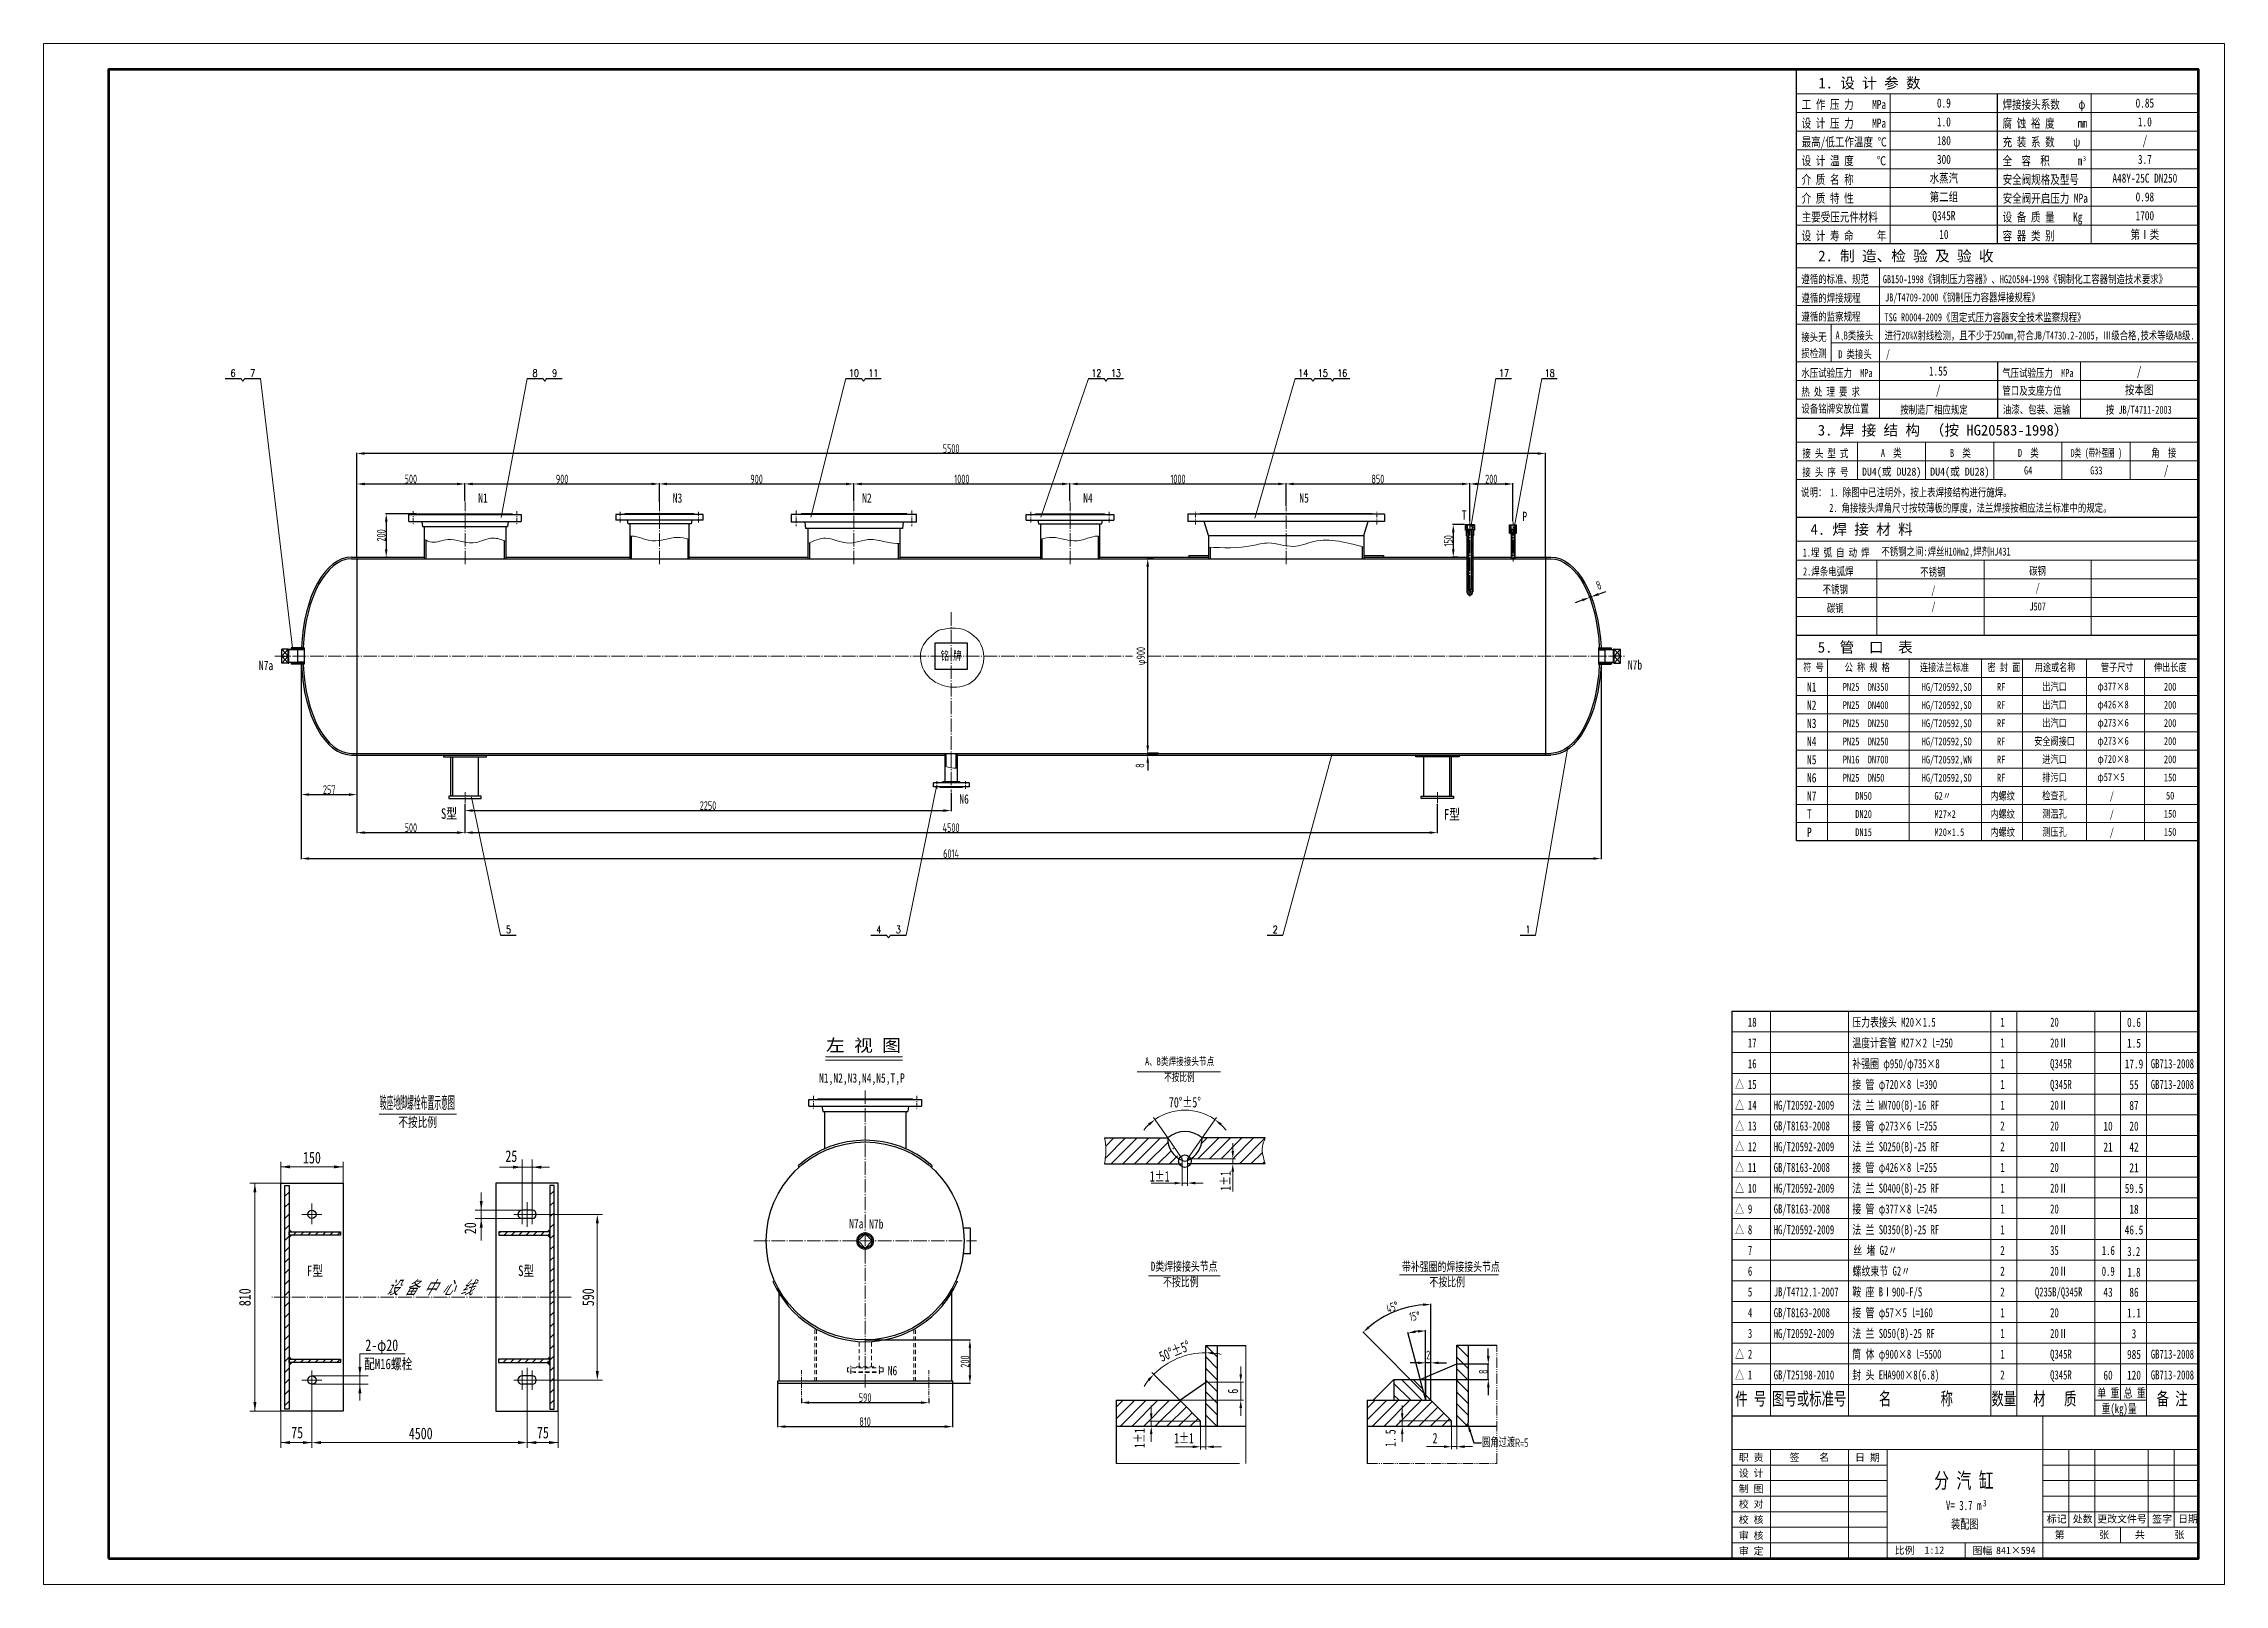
# Model space of a CAD drawing. Extents: x -6371 to 24226, y -8548 to 1396.
# Drawn here: x 14134 to 24226, y -8548 to -1420 of the extents above; entities that cross this region are included whole.
import ezdxf
from ezdxf.enums import TextEntityAlignment as Align

# ---------------------------------------------------------------- set-up
doc = ezdxf.new("R2010")
doc.units = 0
doc.header["$LTSCALE"] = 25
doc.header["$PDMODE"] = 1
for name, pattern in [('JXX-L', [2.95, 1.9, -0.25, 0.15, -0.25, 0.15, -0.25]), ('XX-L', [1.25, 0.75, -0.5]), ('ZXX-L', [3.28, 2.5, -0.3, 0.18, -0.3]), ('ZXX-S', [1.27, 0.75, -0.2, 0.12, -0.2])]:
    doc.linetypes.add(name, pattern=pattern)
doc.layers.get('Defpoints').update_dxf_attribs({"linetype": 'CONTINUOUS'})
for name, color, linetype, lineweight in [('A 粗实线', 1, 'CONTINUOUS', 25), ('B 细实线', 7, 'CONTINUOUS', 15), ('C 文 字', 2, 'CONTINUOUS', 20), ('D 短中心线', 3, 'ZXX-S', 18), ('E 长中心线', 3, 'ZXX-L', 15), ('G 长虚线', 6, 'XX-L', 15), ('I 长双点线', 3, 'JXX-L', 15), ('J 标注尺寸', 2, 'CONTINUOUS', 15)]:
    doc.layers.add(name, color=color, linetype=linetype, lineweight=lineweight)
doc.styles.add('HZTXT', font='SIMFANG.TTF', dxfattribs={"width": 0.75})
doc.styles.add('ROMANC', font='romanc', dxfattribs={"width": 0.7, "height": 6})
doc.styles.get("Standard").update_dxf_attribs({"font": 'isocp.shx', "width": 0.707, "bigfont": 'hztxt.shx'})
doc.styles.add('style2', font='SIMFANG.TTF', dxfattribs={"width": 0.7})
doc.styles.add('标题中文', font='SIMFANG.TTF', dxfattribs={"width": 0.7})
doc.dimstyles.new('通用标注4.0', dxfattribs={"dimtxt": 40, "dimasz": 36, "dimexe": 3, "dimexo": 3, "dimgap": 3, "dimtad": 1, "dimdec": 0, "dimzin": 0, "dimdsep": 46, "dimtxsty": 'Standard', "dimcen": 3, "dimadec": 0, "dimazin": 0, "dimtfac": 0.375, "dimtdec": 0, "dimtmove": 2, "dimatfit": 3, "dimfxl": 0, "dimtzin": 0, "dimarcsym": 0})

msp = doc.modelspace()

# ---------------------------------------------------------------- texts
at = {"layer": 'A 粗实线', "color": 2, "style": 'HZTXT', "width": 0.75}
for s, p in [('工 作 压 力    MPa', (22270.2, -1722.1)), ('焊接接头系数    φ', (23200.2, -1722.1)), ('设 计 压 力    MPa', (22270.2, -1808.9)), ('腐 蚀 裕 度     mm', (23200.2, -1808.9)), ('最高/低工作温度 ℃', (22270.2, -1895.7)), ('充 装 系 数    ψ', (23200.2, -1895.7)), ('设 计 温 度     ℃', (22270.2, -1982.5)), ('全  容  积      m', (23200.2, -1982.5)), ('介 质 名 称', (22270.2, -2069.3)), ('介 质 特 性', (22270.2, -2156.2)), ('安全阀规格及型号', (23200.2, -2069.3)), ('安全阀开启压力 MPa', (23200.2, -2156.2)), ('主要受压元件材料', (22270.2, -2243)), ('设 备 质 量    Kg', (23200.2, -2243)), ('设 计 寿 命     年', (22270.2, -2329.8)), ('容 器 类 别', (23200.2, -2329.8))]:
    msp.add_text(s, height=42, dxfattribs=at).set_placement(p)
for s, p in [('0.9', (22928.4, -1694.9)), ('0.85', (23858.4, -1694.9)), ('1.0', (22928.4, -1781.7)), ('1.0', (23858.4, -1781.7)), ('180', (22928.4, -1868.5)), ('/', (23858.4, -1868.5)), ('水蒸汽', (22928.4, -2042.1)), ('300', (22928.4, -1955.3)), ('3.7', (23858.4, -1955.3)), ('第二组', (22928.4, -2128.9)), ('A48Y-25C DN250', (23858.4, -2042.1)), ('0.98', (23858.4, -2128.9)), ('Q345R', (22928.4, -2215.7)), ('1700', (23858.4, -2215.7)), ('10', (22928.4, -2302.5)), ('第Ⅰ类', (23858.4, -2302.5)), ('1.55', (22902.1, -2934.9)), ('/', (23832.1, -2934.9)), ('/', (22902.1, -3021.7)), ('按本图', (23832.1, -3021.7)), ('/', (23956.9, -3393.7))]:
    msp.add_text(s, height=42, dxfattribs=at).set_placement(p, align=Align.MIDDLE_CENTER)
at = {"layer": 'C 文 字', "style": 'HZTXT'}
for s, p in [('1. 设 计 参 数', (22347.5, -1627.1)), ('2. 制 造、检 验 及 验 收', (22347, -2427)), ('3. 焊 接 结 构', (22345.1, -3233)), ('（按 HG20583-1998）', (22863.2, -3233)), ('4. 焊 接 材 料', (22311.2, -3691.8)), ('5. 管  口  表', (22345.1, -4237.4))]:
    msp.add_text(s, height=49.6, dxfattribs=at).set_placement(p)
at = {"layer": 'C 文 字'}
for s, height, style, width, p in [('3', 23.3, 'HZTXT', 0.75, (23572, -1962.3)), ('遵循的标准、规范', 37.2, 'HZTXT', 0.75, (22269, -2528.2)), ('GB150-1998《钢制压力容器》、HG20584-1998《钢制化工容器制造技术要求》', 37.2, 'HZTXT', 0.75, (22645.7, -2528.2)), ('遵循的焊接规程', 37.2, 'HZTXT', 0.75, (22269, -2615)), ('JB/T4709-2000《钢制压力容器焊接规程》', 37.2, 'HZTXT', 0.75, (22656.4, -2612.6)), ('遵循的监察规程', 37.2, 'HZTXT', 0.75, (22269, -2701.8)), ('TSG R0004-2009《固定式压力容器安全技术监察规程》', 37.2, 'HZTXT', 0.75, (22653.9, -2704.6)), ('接头无', 37.2, 'HZTXT', 0.75, (22268.4, -2796.2)), ('A B类接头', 37.2, 'HZTXT', 0.75, (22427, -2788.6)), ('损检测', 37.2, 'HZTXT', 0.75, (22268.4, -2871.3)), ('水压试验压力  MPa', 37.2, 'HZTXT', 0.75, (22268.7, -2962.2)), ('D 类接头', 37.2, 'HZTXT', 0.75, (22439.8, -2875.4)), ('/', 37.2, 'HZTXT', 0.75, (22659.7, -2874.3)), ('气压试验压力  MPa', 37.2, 'HZTXT', 0.75, (23198.7, -2962.2)), ('热 处 理 要 求', 37.2, 'HZTXT', 0.75, (22268.7, -3049)), ('管口及支座方位', 37.2, 'HZTXT', 0.75, (23198.8, -3044.3)), ('设备铭牌安放位置', 37.2, 'HZTXT', 0.75, (22268.7, -3127.4)), ('按制造厂相应规定', 37.2, 'HZTXT', 0.75, (22726.5, -3132.3)), ('油漆、包装、运输', 37.2, 'HZTXT', 0.75, (23201.3, -3131.6)), ('按 JB/T4711-2003', 37.2, 'HZTXT', 0.75, (23677.9, -3132.3)), ('接 头 型 式', 37.2, 'HZTXT', 0.75, (22273.4, -3334.2)), ('接 头 序 号', 37.2, 'HZTXT', 0.75, (22273.4, -3421)), ('说明： 1. 除图中已注明外，按上表焊接结构进行施焊。', 37.2, 'HZTXT', 0.75, (22267.4, -3514.4)), ('2. 角接接头焊角尺寸按较薄板的厚度，法兰焊接按相应法兰标准中的规定。', 37.2, 'HZTXT', 0.75, (22397.7, -3586.3)), ('1.埋 弧 自 动 焊', 37.2, 'HZTXT', 0.75, (22275.4, -3793)), ('不锈钢之间:焊丝H10Mn2,焊剂HJ431', 37.2, 'HZTXT', 0.75, (22638.8, -3788.3)), ('带补强圈的焊接接头节点', 42, 'style2', 0.7, (20420.6, -7098.7)), ('不按比例', 42, 'style2', 0.7, (20547.5, -7169.5))]:
    msp.add_text(s, height=height, dxfattribs=dict(at, style=style, width=width)).set_placement(p)
at = {"layer": 'C 文 字', "style": 'HZTXT'}
for s, height, width, p, p2 in [('进行20%X射线检测，且不少于250mm,符合JB/T4730.2-2005，Ⅲ级合格,技术等级AB级.', 37.2, 0.742806, (22654, -2788.6), (24087.9, -2788.6)), ('D类 (带补强圈 )', 37.2, 0.614194, (23515.7, -3331.8), (23752.8, -3331.8)), ('DU4(或 DU28)', 37.2, 0.888418, (22549.4, -3418.6), (22823.8, -3418.6)), ('DU4(或 DU28)', 37.2, 0.888418, (22865.1, -3418.6), (23139.4, -3418.6)), ('左 视 图', 57.13, 1.097746, (17755, -6082.7), (18102.1, -6082.7)), ('鞍座地脚螺栓布置示意图', 57.132, 0.39918, (15689.9, -6347.7), (16037, -6347.7))]:
    msp.add_text(s, height=height, dxfattribs=dict(at, width=width)).set_placement(p, p2, align=Align.FIT)
at = {"layer": 'C 文 字'}
for s, height, style, width, p in [('6', 33.9, 'ROMANC', 0.8, (15011.6, -2943.9)), ('7', 33.9, 'ROMANC', 0.8, (15102.1, -2943.9)), ('8', 33.9, 'ROMANC', 0.8, (16408.8, -2943.9)), ('9', 33.9, 'ROMANC', 0.8, (16499.2, -2943.9)), ('10', 33.87, 'ROMANC', 0.8, (17884.4, -2943.9)), ('11', 33.87, 'ROMANC', 0.8, (17974.8, -2943.9)), ('12', 33.87, 'ROMANC', 0.8, (19006.4, -2943.9)), ('13', 33.87, 'ROMANC', 0.8, (19096.8, -2943.9)), ('14', 33.87, 'ROMANC', 0.8, (19963.5, -2943.9)), ('15', 33.87, 'ROMANC', 0.8, (20054, -2943.9)), ('16', 33.87, 'ROMANC', 0.8, (20144.4, -2943.9)), ('17', 33.87, 'ROMANC', 0.8, (20892.5, -2943.9)), ('18', 33.87, 'ROMANC', 0.8, (21104.2, -2943.9)), ('5', 33.9, 'ROMANC', 0.8, (16286.1, -5518.5)), ('4', 33.9, 'ROMANC', 0.8, (17999.8, -5518.5)), ('3', 33.9, 'ROMANC', 0.8, (18090.2, -5518.5)), ('2', 33.9, 'ROMANC', 0.8, (19833.9, -5518.5)), ('1', 33.9, 'ROMANC', 0.8, (21003.8, -5518.5)), ('0.6', 42, 'HZTXT', 0.75, (23808.1, -5948.3)), ('1.5', 42, 'HZTXT', 0.75, (23808.1, -6044.3)), ('17.9', 42, 'HZTXT', 0.75, (23808.1, -6140.3)), ('55', 42, 'HZTXT', 0.75, (23808.1, -6236.3)), ('87', 42, 'HZTXT', 0.75, (23808.1, -6332.3)), ('不按比例', 45.61, 'HZTXT', 0.7, (15865.2, -6408.5)), ('10', 42, 'HZTXT', 0.75, (23688.1, -6428.3)), ('20', 42, 'HZTXT', 0.75, (23808.1, -6428.3)), ('21', 42, 'HZTXT', 0.75, (23688.1, -6524.3)), ('42', 42, 'HZTXT', 0.75, (23808.1, -6524.3)), ('21', 42, 'HZTXT', 0.75, (23808.1, -6620.3)), ('59.5', 42, 'HZTXT', 0.75, (23808.1, -6716.3)), ('18', 42, 'HZTXT', 0.75, (23808.1, -6812.3)), ('46.5', 42, 'HZTXT', 0.75, (23808.1, -6908.3)), ('43', 42, 'HZTXT', 0.75, (23688.1, -7196.3)), ('86', 42, 'HZTXT', 0.75, (23808.1, -7196.3)), ('1.1', 42, 'HZTXT', 0.75, (23808.1, -7292.3)), ('985', 42, 'HZTXT', 0.75, (23808.1, -7484.3)), ('3', 42, 'HZTXT', 0.75, (23808.1, -7388.3)), ('60', 42, 'HZTXT', 0.75, (23688.1, -7580.3)), ('120', 42, 'HZTXT', 0.75, (23808.1, -7580.3)), ('4500', 54, 'HZTXT', 0.75, (15879.6, -7849.9))]:
    msp.add_text(s, height=height, dxfattribs=dict(at, style=style, width=width)).set_placement(p, align=Align.MIDDLE)
at = {"layer": 'C 文 字', "style": 'HZTXT', "width": 0.75}
for s, height, p in [('A  类', 37.2, (22684.8, -3331.8)), ('B  类', 37.2, (23004.7, -3331.8)), ('D  类', 37.2, (23319.2, -3331.8)), ('角  接', 37.2, (23946.2, -3331.8)), ('G4', 37.2, (23318.4, -3413)), ('G33', 37.2, (23634, -3413)), ('2.焊条电弧焊', 37.2, (22393.4, -3880.2)), ('不锈钢', 37.2, (22425.8, -3963.3)), ('不锈钢', 37.2, (22877.5, -3882.8)), ('/', 37.2, (22879.9, -3966)), ('碳钢', 37.2, (23362, -3878)), ('/', 37.2, (23362.4, -3955.4)), ('碳钢', 37.2, (22425.8, -4050.1)), ('/', 37.2, (22879.9, -4042.2)), ('J507', 37.2, (23362.4, -4042.2)), ('150', 54, (15376.2, -6600.6)), ('25', 54, (16298.8, -6593.8)), ('2-φ20', 54, (15699.2, -7468.3)), ('75', 54, (15307.7, -7872.4)), ('75', 54, (16445, -7872.4))]:
    msp.add_text(s, height=height, dxfattribs=at).set_placement(p, align=Align.CENTER)
for s, p in [('出汽口', (23440.3, -4394.8)), ('200', (23975.5, -4394.8)), ('出汽口', (23440.3, -4478.8)), ('出汽口', (23440.3, -4562.8)), ('200', (23975.5, -4478.8)), ('安全阀接口', (23440.3, -4646.8)), ('200', (23975.5, -4562.8)), ('200', (23975.5, -4646.8)), ('进汽口', (23440.3, -4730.8)), ('200', (23975.5, -4730.8)), ('排污口', (23440.3, -4814.8)), ('150', (23975.5, -4814.8)), ('检查孔', (23440.3, -4898.8)), ('50', (23975.5, -4898.8)), ('测温孔', (23440.3, -4982.8)), ('测压孔', (23440.3, -5066.8)), ('150', (23975.5, -4982.8)), ('150', (23975.5, -5066.8))]:
    msp.add_text(s, height=36, dxfattribs=at).set_placement(p, align=Align.MIDDLE_CENTER)
for s, p in [('S型', (16047.8, -5006.3)), ('F型', (20689.1, -5009.7)), ('F型', (15427.9, -7121.6)), ('S型', (16404.8, -7121.6)), ('配M16螺栓', (15840.9, -7552.2))]:
    msp.add_text(s, height=48.6, dxfattribs=at).set_placement(p, align=Align.RIGHT)
for s, p in [('20', (16135.7, -6900.1)), ('810', (15092.6, -7219.5))]:
    msp.add_text(s, height=54, rotation=90, dxfattribs=at).set_placement(p, align=Align.CENTER)
at = {"layer": 'C 文 字', "style": 'HZTXT', "oblique": 30, "width": 0.7}
msp.add_text('设 备 中 心 线', height=60, dxfattribs=at).set_placement((15718.9, -7174.5), align=Align.MIDDLE_LEFT)
at = {"layer": 'C 文 字', "style": 'HZTXT', "width": 0.75}
msp.add_text('590', height=54, rotation=90, dxfattribs=at).set_placement((16654.8, -7219.5), align=Align.MIDDLE)
at = {"layer": 'C 文 字', "style": '标题中文', "oblique": 0.5}
msp.add_text('职 责', height=33.6, rotation=0.09587, dxfattribs=at).set_placement((22036.3, -7960.5), align=Align.MIDDLE_CENTER)
for s, p in [('签    名', (22305.7, -7959.3)), ('日 期', (22574.4, -7960)), ('设 计', (22036.3, -8032.5)), ('校 对', (22036.3, -8175.3)), ('制 图', (22036.3, -8104.5)), ('校 核', (22036.3, -8247.3)), ('标记', (23450.4, -8244.1)), ('处数', (23570.4, -8244.1)), ('更改文件号', (23752.3, -8244.1)), ('签字', (23938.1, -8244.1)), ('日期', (24058.1, -8244.1)), ('审 核', (22036.3, -8320.5)), ('审 定', (22036.3, -8392.5)), ('比例', (22746.4, -8389.4)), ('1:12', (22884.2, -8389.4)), ('图幅', (23106.4, -8390.5)), ('841×594', (23261.1, -8390.5)), ('第       张', (23566.8, -8317.2)), ('共      张', (23926.8, -8317.2))]:
    msp.add_text(s, height=33.6, rotation=0.09587, dxfattribs=at).set_placement(p, align=Align.MIDDLE)
at = {"layer": 'C 文 字', "attachment_point": 1, "style": 'HZTXT'}
for s, insert, char_height, width in [('N1', (16145.5, -3500.3), 43.2, 691.2), ('N3', (17045.8, -3500.3), 43.2, 691.2), ('N2', (17922.4, -3500.3), 43.2, 691.2), ('N4', (18945.5, -3500.3), 43.2, 691.2), ('N5', (19945.5, -3500.3), 43.2, 691.2), ('T', (20697, -3578.3), 43.2, 691.2), ('P', (20978, -3585.6), 43.2, 691.2), ('N7a', (15130.7, -4275.2), 43.2, 691.2), ('N7b', (21465.7, -4272.5), 43.2, 691.2), (' 符 号', (22258.1, -4287.4), 36, 576), ('公 称 规 格', (22469.4, -4287.4), 36, 576), ('连接法兰标准', (22817.4, -4287.4), 36, 576), ('密 封 面', (23130.2, -4287.4), 36, 576), ('用途或名称', (23348.6, -4287.4), 36, 576), ('管子尺寸', (23655, -4287.4), 36, 576), ('伸出长度', (23900.6, -4287.4), 36, 576), ('N1', (22294.6, -4374.7), 43.2, 691.2), ('PN25  DN350', (22460.4, -4378), 36, 576), ('HG/T20592,SO', (22825.6, -4378), 36, 576), ('RF', (23174.2, -4378), 36, 576), ('φ377×8', (23638.8, -4375.4), 36, 576), ('N2', (22294.6, -4458.7), 43.2, 691.2), ('PN25  DN400', (22460.4, -4462), 36, 576), ('HG/T20592,SO', (22825.6, -4462), 36, 576), ('RF', (23174.2, -4462), 36, 576), ('φ426×8', (23638.8, -4459.4), 36, 576), ('N3', (22294.6, -4542.7), 43.2, 691.2), ('N4', (22294.6, -4626.7), 43.2, 691.2), ('PN25  DN250', (22460.4, -4546), 36, 576), ('PN25  DN250', (22460.4, -4630), 36, 576), ('HG/T20592,SO', (22825.6, -4546), 36, 576), ('HG/T20592,SO', (22825.6, -4630), 36, 576), ('RF', (23174.2, -4546), 36, 576), ('RF', (23174.2, -4630), 36, 576), ('φ273×6', (23638.8, -4543.4), 36, 576), ('φ273×6', (23638.8, -4627.4), 36, 576), ('N5', (22294.6, -4710.7), 43.2, 691.2), ('PN16  DN700', (22460.4, -4714), 36, 576), ('HG/T20592,WN', (22825.6, -4714), 36, 576), ('RF', (23174.2, -4714), 36, 576), ('φ720×8', (23638.8, -4711.4), 36, 576), ('N6', (22294.6, -4794.7), 43.2, 691.2), ('PN25  DN50', (22460.4, -4798), 36, 576), ('HG/T20592,SO', (22825.6, -4798), 36, 576), ('RF', (23174.2, -4798), 36, 576), ('φ57×5', (23638.8, -4795.4), 36, 576), ('N6', (18372.1, -4893), 43.2, 691.2), ('N7', (22294.6, -4878.7), 43.2, 691.2), ('   DN50', (22460.4, -4882), 36, 576), ('G2〃', (22884.7, -4882), 36, 576), ('内螺纹', (23143.5, -4882), 36, 576), ('/', (23695.9, -4882), 36, 576), ('T', (22294.6, -4962.7), 43.2, 691.2), ('   DN20', (22460.4, -4966), 36, 576), ('M27{\\fArial|b0|i0|c0|p32;×}2', (22884.7, -4966), 36, 576), ('内螺纹', (23143.5, -4966), 36, 576), ('内螺纹', (23143.5, -5050), 36, 576), ('/', (23695.9, -4966), 36, 576), ('P', (22294.6, -5046.7), 43.2, 691.2), ('   DN15', (22460.4, -5050), 36, 576), ('M20{\\fArial|b0|i0|c0|p32;×}1.5', (22884.7, -5050), 36, 576), ('/', (23695.9, -5050), 36, 576), ('N1,N2,N3,N4,N5,T,P', (17723, -6183.7), 43.2, 691.2), ('N7a', (17862.2, -6857.7), 43.2, 691.2), ('N7b', (17954.6, -6859.3), 43.2, 691.2), ('N6', (18040.7, -7537), 43.2, 691.2)]:
    msp.add_mtext(s, dxfattribs=dict(at, insert=insert, char_height=char_height, width=width))
at = {"layer": 'J 标注尺寸', "width": 0.7}
for s, height, style, p in [('铭 牌', 39.98, '标题中文', (18285.5, -4271.6)), ('18', 42, '标题中文', (22021.5, -5967.9)), ('压力表接头 M20×1.5', 42, '标题中文', (22504.5, -5967.9)), ('1', 42, '标题中文', (23189.4, -5967.9)), ('20', 42, '标题中文', (23420, -5967.9)), ('17', 42, '标题中文', (22021.5, -6063.9)), ('温度计套管 M27×2 l=250', 42, '标题中文', (22504.5, -6063.9)), ('1', 42, '标题中文', (23189.4, -6063.9)), ('20Ⅱ', 42, '标题中文', (23420, -6063.9)), ('16', 42, '标题中文', (22021.5, -6159.9)), ('补强圈 φ950/φ735×8 ', 42, '标题中文', (22504.5, -6159.9)), ('1', 42, '标题中文', (23189.4, -6159.9)), ('Q345R', 42, '标题中文', (23420, -6159.9)), ('GB713-2008', 42, '标题中文', (23886, -6159.9)), ('△', 42, '标题中文', (21962.2, -6255.9)), ('15', 42, '标题中文', (22021.5, -6255.9)), ('接 管 φ720×8 l=390', 42, '标题中文', (22504.5, -6255.9)), ('1', 42, '标题中文', (23189.4, -6255.9)), ('Q345R', 42, '标题中文', (23420, -6255.9)), ('GB713-2008', 42, '标题中文', (23886, -6255.9)), ('△', 42, '标题中文', (21962.2, -6351.9)), ('14', 42, '标题中文', (22021.5, -6351.9)), ('HG/T20592-2009', 42, '标题中文', (22140.9, -6351.9)), ('法 兰 WN700(B)-16 RF', 42, '标题中文', (22504.5, -6351.9)), ('1', 42, '标题中文', (23189.4, -6351.9)), ('20Ⅱ', 42, '标题中文', (23420, -6351.9)), ('△', 42, '标题中文', (21962.2, -6447.9)), ('13', 42, '标题中文', (22021.5, -6447.9)), ('GB/T8163-2008', 42, '标题中文', (22140.9, -6447.9)), ('接 管 φ273×6 l=255', 42, '标题中文', (22504.5, -6447.9)), ('2', 42, '标题中文', (23189.4, -6447.9)), ('20', 42, '标题中文', (23420, -6447.9)), ('△', 42, '标题中文', (21962.2, -6543.9)), ('12', 42, '标题中文', (22021.5, -6543.9)), ('HG/T20592-2009', 42, '标题中文', (22140.9, -6543.9)), ('法 兰 SO250(B)-25 RF', 42, '标题中文', (22504.5, -6543.9)), ('2', 42, '标题中文', (23189.4, -6543.9)), ('20Ⅱ', 42, '标题中文', (23420, -6543.9)), ('△', 42, '标题中文', (21962.2, -6639.9)), ('11', 42, '标题中文', (22021.5, -6639.9)), ('GB/T8163-2008', 42, '标题中文', (22140.9, -6639.9)), ('接 管 φ426×8 l=255', 42, '标题中文', (22504.5, -6639.9)), ('1', 42, '标题中文', (23189.4, -6639.9)), ('20', 42, '标题中文', (23420, -6639.9)), ('△', 42, '标题中文', (21962.2, -6735.9)), ('10', 42, '标题中文', (22021.5, -6735.9)), ('HG/T20592-2009', 42, '标题中文', (22140.9, -6735.9)), ('法 兰 SO400(B)-25 RF', 42, '标题中文', (22504.5, -6735.9)), ('1', 42, '标题中文', (23189.4, -6735.9)), ('20Ⅱ', 42, '标题中文', (23420, -6735.9)), ('△', 42, '标题中文', (21962.2, -6831.9)), ('9', 42, '标题中文', (22021.5, -6831.9)), ('GB/T8163-2008', 42, '标题中文', (22140.9, -6831.9)), ('接 管 φ377×8 l=245', 42, '标题中文', (22504.5, -6831.9)), ('1', 42, '标题中文', (23189.4, -6831.9)), ('20', 42, '标题中文', (23420, -6831.9)), ('△', 42, '标题中文', (21962.2, -6927.9)), ('8', 42, '标题中文', (22021.5, -6927.9)), ('HG/T20592-2009', 42, '标题中文', (22140.9, -6927.9)), ('法 兰 SO350(B)-25 RF', 42, '标题中文', (22504.5, -6927.9)), ('1', 42, '标题中文', (23189.4, -6927.9)), ('20Ⅱ', 42, '标题中文', (23420, -6927.9)), ('7', 42, '标题中文', (22021.5, -7023.9)), ('2', 42, '标题中文', (23189.4, -7023.9)), ('35', 42, '标题中文', (23420, -7023.9)), ('6', 42, '标题中文', (22021.5, -7119.9)), ('2', 42, '标题中文', (23189.4, -7119.9)), ('20Ⅱ', 42, '标题中文', (23420, -7119.9)), ('5', 42, '标题中文', (22021.5, -7215.9)), ('JB/T4712.1-2007', 42, '标题中文', (22140.9, -7215.9)), ('接 管 φ57×5 l=160', 42, '标题中文', (22504.5, -7311.9)), ('鞍 座 BⅠ900-F/S', 42, '标题中文', (22504.5, -7215.9)), ('2', 42, '标题中文', (23189.4, -7215.9)), ('Q235B/Q345R', 42, '标题中文', (23349.4, -7215.9)), ('4', 42, '标题中文', (22021.5, -7311.9)), ('3', 42, '标题中文', (22021.5, -7407.9)), ('GB/T8163-2008', 42, '标题中文', (22140.9, -7311.9)), ('HG/T20592-2009', 42, '标题中文', (22140.9, -7407.9)), ('法 兰 SO50(B)-25 RF', 42, '标题中文', (22504.5, -7407.9)), ('1', 42, '标题中文', (23189.4, -7311.9)), ('1', 42, '标题中文', (23189.4, -7407.9)), ('20', 42, '标题中文', (23420, -7311.9)), ('20Ⅱ', 42, '标题中文', (23420, -7407.9)), ('△', 42, '标题中文', (21962.2, -7503.9)), ('2', 42, '标题中文', (22021.5, -7503.9)), ('筒 体 φ900×8 l=5500', 42, '标题中文', (22504.5, -7503.9)), ('1', 42, '标题中文', (23189.4, -7503.9)), ('Q345R', 42, '标题中文', (23420, -7503.9)), ('GB713-2008', 42, '标题中文', (23886, -7503.9)), ('△', 42, '标题中文', (21962.2, -7599.9)), ('1', 42, '标题中文', (22021.5, -7599.9)), ('GB/T25198-2010', 42, '标题中文', (22140.9, -7599.9)), ('封 头 EHA900×8(6.8)', 42, '标题中文', (22504.5, -7599.9)), ('2', 42, '标题中文', (23189.4, -7599.9)), ('Q345R', 42, '标题中文', (23420, -7599.9)), ('GB713-2008', 42, '标题中文', (23886, -7599.9)), ('件 号', 59.98, '标题中文', (21962.9, -7718.8)), ('图号或标准号', 59.98, '标题中文', (22133.4, -7718.8)), ('名        称', 59.98, '标题中文', (22627.4, -7718.8)), ('数量', 59.98, '标题中文', (23148.4, -7718.8)), ('材   质', 59.98, '标题中文', (23341.5, -7718.8)), ('单 重', 42, '标题中文', (23638.3, -7683.3)), ('总 重', 42, '标题中文', (23760.4, -7683.3)), ('备 注', 59.98, '标题中文', (23913.3, -7718.8)), ('重(kg)量', 42, '标题中文', (23658.2, -7755.3)), ('2', 48, 'style2', (20562.1, -7895.3)), ('分 汽 缸', 71.97, '标题中文', (22883.8, -8103.6)), ('V= 3.7 m', 43.18, '标题中文', (22937.7, -8204.2)), ('3', 30.2, '标题中文', (23109.1, -8187.2)), ('装配图', 43.18, '标题中文', (22961.6, -8290.2))]:
    msp.add_text(s, height=height, dxfattribs=dict(at, style=style)).set_placement(p)
at = {"layer": 'J 标注尺寸', "style": '标题中文', "width": 0.7}
for s, p in [('丝 堵 G2〃', (22508.6, -7002.4)), ('螺纹束节 G2〃', (22506.4, -7098.4))]:
    msp.add_text(s, height=42, dxfattribs=at).set_placement(p, align=Align.MIDDLE_LEFT)
for s, p in [('1.6', (23689.5, -7003.5)), ('3.2', (23807, -7008.1)), ('0.9', (23688.9, -7099.9)), ('1.8', (23808.1, -7103.8))]:
    msp.add_text(s, height=42, dxfattribs=at).set_placement(p, align=Align.MIDDLE)
at = {"layer": 'J 标注尺寸', "style": 'style2', "width": 0.7}
for s, p in [('5', (20391.1, -7853.4)), ('1', (20391.1, -7912)), ('.', (20391.1, -7888.7))]:
    msp.add_text(s, height=48, rotation=90, dxfattribs=at).set_placement(p)
at = {"layer": 'J 标注尺寸', "insert": (20791.5, -7872.9), "char_height": 40, "attachment_point": 1}
msp.add_mtext('圆角过渡R=5', dxfattribs=at)

# ---------------------------------------------------------------- blocks, each defined once
blk = doc.blocks.new('*D56')
at = {"layer": 'Defpoints', "color": 0}
for p in [(17641, -7687), (18231, -7687), (18231, -7707)]:
    blk.add_point(p, dxfattribs=at)
at = {"layer": 'J 标注尺寸', "color": 0, "lineweight": -2}
for p, q in [((17641, -7690), (17641, -7710)), ((17677, -7707), (18195, -7707)), ((18231, -7690), (18231, -7710))]:
    blk.add_line(p, q, dxfattribs=at)
at = {"layer": 'J 标注尺寸', "color": 0}
for points in [[(17677, -7701), (17677, -7713), (17641, -7707)], [(18195, -7701), (18195, -7713), (18231, -7707)]]:
    blk.add_solid(points, dxfattribs=at)
at = {"layer": 'J 标注尺寸', "color": 0, "insert": (17936, -7684), "char_height": 40, "attachment_point": 5}
blk.add_mtext('590', dxfattribs=at)
blk = doc.blocks.new('*D57')
at = {"layer": 'Defpoints', "color": 0}
for p in [(17531, -7617), (18341, -7617), (18341, -7818)]:
    blk.add_point(p, dxfattribs=at)
at = {"layer": 'J 标注尺寸', "color": 0, "lineweight": -2}
for p, q in [((17531, -7620), (17531, -7821)), ((18341, -7620), (18341, -7821)), ((17567, -7818), (18305, -7818))]:
    blk.add_line(p, q, dxfattribs=at)
at = {"layer": 'J 标注尺寸', "color": 0}
for points in [[(17567, -7812), (17567, -7824), (17531, -7818)], [(18305, -7812), (18305, -7824), (18341, -7818)]]:
    blk.add_solid(points, dxfattribs=at)
at = {"layer": 'J 标注尺寸', "color": 0, "insert": (17936, -7795), "char_height": 40, "attachment_point": 5}
blk.add_mtext('810', dxfattribs=at)
blk = doc.blocks.new('*D58')
at = {"layer": 'Defpoints', "color": 0}
for p in [(17936, -7417), (18341, -7617), (18421, -7617)]:
    blk.add_point(p, dxfattribs=at)
at = {"layer": 'J 标注尺寸', "color": 0, "lineweight": -2}
for p, q in [((17939, -7417), (18424, -7417)), ((18421, -7453), (18421, -7581)), ((18344, -7617), (18424, -7617))]:
    blk.add_line(p, q, dxfattribs=at)
at = {"layer": 'J 标注尺寸', "color": 0}
for points in [[(18415, -7453), (18427, -7453), (18421, -7417)], [(18415, -7581), (18427, -7581), (18421, -7617)]]:
    blk.add_solid(points, dxfattribs=at)
at = {"layer": 'J 标注尺寸', "color": 0, "insert": (18398, -7517), "char_height": 40, "attachment_point": 5, "rotation": 90}
blk.add_mtext('200', dxfattribs=at)
blk = doc.blocks.new('*D59')
at = {"layer": 'Defpoints', "color": 0}
for p in [(20713, -3645), (20658, -3795), (20682, -3795)]:
    blk.add_point(p, dxfattribs=at)
at = {"layer": 'J 标注尺寸', "color": 0, "lineweight": -2}
for p, q in [((20710, -3645), (20655, -3645)), ((20658, -3681), (20658, -3759)), ((20679, -3795), (20655, -3795))]:
    blk.add_line(p, q, dxfattribs=at)
at = {"layer": 'J 标注尺寸', "color": 0}
for points in [[(20652, -3681), (20664, -3681), (20658, -3645)], [(20652, -3759), (20664, -3759), (20658, -3795)]]:
    blk.add_solid(points, dxfattribs=at)
at = {"layer": 'J 标注尺寸', "color": 0, "insert": (20635, -3720), "char_height": 40, "attachment_point": 5, "rotation": 90}
blk.add_mtext('150', dxfattribs=at)
blk = doc.blocks.new('*D60')
at = {"layer": 'Defpoints', "color": 0}
for p in [(16084, -3457), (16084, -3540), (15584, -3795)]:
    blk.add_point(p, dxfattribs=at)
at = {"layer": 'J 标注尺寸', "color": 0, "lineweight": -2}
for p, q in [((15584, -3792), (15584, -3454)), ((15620, -3457), (16048, -3457)), ((16084, -3537), (16084, -3454))]:
    blk.add_line(p, q, dxfattribs=at)
at = {"layer": 'J 标注尺寸', "color": 0}
for points in [[(15620, -3451), (15620, -3463), (15584, -3457)], [(16048, -3451), (16048, -3463), (16084, -3457)]]:
    blk.add_solid(points, dxfattribs=at)
at = {"layer": 'J 标注尺寸', "color": 0, "insert": (15834, -3434), "char_height": 40, "attachment_point": 5}
blk.add_mtext('500', dxfattribs=at)
blk = doc.blocks.new('*D61')
at = {"layer": 'Defpoints', "color": 0}
for p in [(16984, -3457), (16084, -3540), (16984, -3543)]:
    blk.add_point(p, dxfattribs=at)
at = {"layer": 'J 标注尺寸', "color": 0, "lineweight": -2}
for p, q in [((16084, -3537), (16084, -3454)), ((16120, -3457), (16948, -3457)), ((16984, -3540), (16984, -3454))]:
    blk.add_line(p, q, dxfattribs=at)
at = {"layer": 'J 标注尺寸', "color": 0}
for points in [[(16120, -3451), (16120, -3463), (16084, -3457)], [(16948, -3451), (16948, -3463), (16984, -3457)]]:
    blk.add_solid(points, dxfattribs=at)
at = {"layer": 'J 标注尺寸', "color": 0, "insert": (16534, -3434), "char_height": 40, "attachment_point": 5}
blk.add_mtext('900', dxfattribs=at)
blk = doc.blocks.new('*D62')
at = {"layer": 'Defpoints', "color": 0}
for p in [(17884, -3457), (16984, -3543), (17884, -3540)]:
    blk.add_point(p, dxfattribs=at)
at = {"layer": 'J 标注尺寸', "color": 0, "lineweight": -2}
for p, q in [((16984, -3540), (16984, -3454)), ((17020, -3457), (17848, -3457)), ((17884, -3537), (17884, -3454))]:
    blk.add_line(p, q, dxfattribs=at)
at = {"layer": 'J 标注尺寸', "color": 0}
for points in [[(17020, -3451), (17020, -3463), (16984, -3457)], [(17848, -3451), (17848, -3463), (17884, -3457)]]:
    blk.add_solid(points, dxfattribs=at)
at = {"layer": 'J 标注尺寸', "color": 0, "insert": (17434, -3434), "char_height": 40, "attachment_point": 5}
blk.add_mtext('900', dxfattribs=at)
blk = doc.blocks.new('*D63')
at = {"layer": 'Defpoints', "color": 0}
for p in [(18884, -3457), (17884, -3540), (18884, -3540)]:
    blk.add_point(p, dxfattribs=at)
at = {"layer": 'J 标注尺寸', "color": 0, "lineweight": -2}
for p, q in [((17884, -3537), (17884, -3454)), ((17920, -3457), (18848, -3457)), ((18884, -3537), (18884, -3454))]:
    blk.add_line(p, q, dxfattribs=at)
at = {"layer": 'J 标注尺寸', "color": 0}
for points in [[(17920, -3451), (17920, -3463), (17884, -3457)], [(18848, -3451), (18848, -3463), (18884, -3457)]]:
    blk.add_solid(points, dxfattribs=at)
at = {"layer": 'J 标注尺寸', "color": 0, "insert": (18384, -3434), "char_height": 40, "attachment_point": 5}
blk.add_mtext('1000', dxfattribs=at)
blk = doc.blocks.new('*D64')
at = {"layer": 'Defpoints', "color": 0}
for p in [(19884, -3457), (18884, -3540), (19884, -3561)]:
    blk.add_point(p, dxfattribs=at)
at = {"layer": 'J 标注尺寸', "color": 0, "lineweight": -2}
for p, q in [((18884, -3537), (18884, -3454)), ((18920, -3457), (19848, -3457)), ((19884, -3558), (19884, -3454))]:
    blk.add_line(p, q, dxfattribs=at)
at = {"layer": 'J 标注尺寸', "color": 0}
for points in [[(18920, -3451), (18920, -3463), (18884, -3457)], [(19848, -3451), (19848, -3463), (19884, -3457)]]:
    blk.add_solid(points, dxfattribs=at)
at = {"layer": 'J 标注尺寸', "color": 0, "insert": (19384, -3434), "char_height": 40, "attachment_point": 5}
blk.add_mtext('1000', dxfattribs=at)
blk = doc.blocks.new('*D65')
at = {"layer": 'Defpoints', "color": 0}
for p in [(20734, -3457), (19884, -3561), (20734, -3633)]:
    blk.add_point(p, dxfattribs=at)
at = {"layer": 'J 标注尺寸', "color": 0, "lineweight": -2}
for p, q in [((19884, -3558), (19884, -3454)), ((19920, -3457), (20698, -3457)), ((20734, -3630), (20734, -3454))]:
    blk.add_line(p, q, dxfattribs=at)
at = {"layer": 'J 标注尺寸', "color": 0}
for points in [[(19920, -3451), (19920, -3463), (19884, -3457)], [(20698, -3451), (20698, -3463), (20734, -3457)]]:
    blk.add_solid(points, dxfattribs=at)
at = {"layer": 'J 标注尺寸', "color": 0, "insert": (20309, -3434), "char_height": 40, "attachment_point": 5}
blk.add_mtext('850', dxfattribs=at)
blk = doc.blocks.new('*D66')
at = {"layer": 'Defpoints', "color": 0}
for p in [(20934, -3457), (20734, -3633), (20934, -3633)]:
    blk.add_point(p, dxfattribs=at)
at = {"layer": 'J 标注尺寸', "color": 0, "lineweight": -2}
for p, q in [((20734, -3630), (20734, -3454)), ((20770, -3457), (20898, -3457)), ((20934, -3630), (20934, -3454))]:
    blk.add_line(p, q, dxfattribs=at)
at = {"layer": 'J 标注尺寸', "color": 0}
for points in [[(20770, -3451), (20770, -3463), (20734, -3457)], [(20898, -3451), (20898, -3463), (20934, -3457)]]:
    blk.add_solid(points, dxfattribs=at)
at = {"layer": 'J 标注尺寸', "color": 0, "insert": (20834, -3434), "char_height": 40, "attachment_point": 5}
blk.add_mtext('200', dxfattribs=at)
blk = doc.blocks.new('*D67')
at = {"layer": 'Defpoints', "color": 0}
for p in [(15584, -3316), (15584, -3795), (21084, -3795)]:
    blk.add_point(p, dxfattribs=at)
at = {"layer": 'J 标注尺寸', "color": 0, "lineweight": -2}
for p, q in [((15584, -3792), (15584, -3313)), ((21048, -3316), (15620, -3316)), ((21084, -3792), (21084, -3313))]:
    blk.add_line(p, q, dxfattribs=at)
at = {"layer": 'J 标注尺寸', "color": 0}
for points in [[(15620, -3310), (15620, -3322), (15584, -3316)], [(21048, -3310), (21048, -3322), (21084, -3316)]]:
    blk.add_solid(points, dxfattribs=at)
at = {"layer": 'J 标注尺寸', "color": 0, "insert": (18334, -3293), "char_height": 40, "attachment_point": 5}
blk.add_mtext('5500', dxfattribs=at)
blk = doc.blocks.new('*D68')
at = {"layer": 'Defpoints', "color": 0}
for p in [(15584, -4711), (16084, -4934), (16084, -5070)]:
    blk.add_point(p, dxfattribs=at)
at = {"layer": 'J 标注尺寸', "color": 0, "lineweight": -2}
for p, q in [((15584, -4714), (15584, -5073)), ((16084, -4937), (16084, -5073)), ((15620, -5070), (16048, -5070))]:
    blk.add_line(p, q, dxfattribs=at)
at = {"layer": 'J 标注尺寸', "color": 0}
for points in [[(15620, -5064), (15620, -5076), (15584, -5070)], [(16048, -5064), (16048, -5076), (16084, -5070)]]:
    blk.add_solid(points, dxfattribs=at)
at = {"layer": 'J 标注尺寸', "color": 0, "insert": (15834, -5047), "char_height": 40, "attachment_point": 5}
blk.add_mtext('500', dxfattribs=at)
blk = doc.blocks.new('*D69')
at = {"layer": 'Defpoints', "color": 0}
for p in [(16084, -4934), (20584, -4934), (20584, -5070)]:
    blk.add_point(p, dxfattribs=at)
at = {"layer": 'J 标注尺寸', "color": 0, "lineweight": -2}
for p, q in [((16084, -4937), (16084, -5073)), ((20584, -4937), (20584, -5073)), ((16120, -5070), (20548, -5070))]:
    blk.add_line(p, q, dxfattribs=at)
at = {"layer": 'J 标注尺寸', "color": 0}
for points in [[(16120, -5064), (16120, -5076), (16084, -5070)], [(20548, -5064), (20548, -5076), (20584, -5070)]]:
    blk.add_solid(points, dxfattribs=at)
at = {"layer": 'J 标注尺寸', "color": 0, "insert": (18334, -5047), "char_height": 40, "attachment_point": 5}
blk.add_mtext('4500', dxfattribs=at)
blk = doc.blocks.new('*D70')
at = {"layer": 'Defpoints', "color": 0}
for p in [(16084, -4934), (18334, -4884), (18334, -4968)]:
    blk.add_point(p, dxfattribs=at)
at = {"layer": 'J 标注尺寸', "color": 0, "lineweight": -2}
for p, q in [((16084, -4937), (16084, -4971)), ((18334, -4887), (18334, -4971)), ((16120, -4968), (18298, -4968))]:
    blk.add_line(p, q, dxfattribs=at)
at = {"layer": 'J 标注尺寸', "color": 0}
for points in [[(16120, -4962), (16120, -4974), (16084, -4968)], [(18298, -4962), (18298, -4974), (18334, -4968)]]:
    blk.add_solid(points, dxfattribs=at)
at = {"layer": 'J 标注尺寸', "color": 0, "insert": (17209, -4945), "char_height": 40, "attachment_point": 5}
blk.add_mtext('2250', dxfattribs=at)
blk = doc.blocks.new('*D71')
at = {"layer": 'Defpoints', "color": 0}
for p in [(15865, -3595), (15720, -3795), (15728, -3795)]:
    blk.add_point(p, dxfattribs=at)
at = {"layer": 'J 标注尺寸', "color": 0, "lineweight": -2}
for p, q in [((15862, -3595), (15717, -3595)), ((15720, -3631), (15720, -3759)), ((15725, -3795), (15717, -3795))]:
    blk.add_line(p, q, dxfattribs=at)
at = {"layer": 'J 标注尺寸', "color": 0}
for points in [[(15714, -3631), (15726, -3631), (15720, -3595)], [(15714, -3759), (15726, -3759), (15720, -3795)]]:
    blk.add_solid(points, dxfattribs=at)
at = {"layer": 'J 标注尺寸', "color": 0, "insert": (15697, -3695), "char_height": 40, "attachment_point": 5, "rotation": 90}
blk.add_mtext('200', dxfattribs=at)
blk = doc.blocks.new('*D72')
at = {"layer": 'Defpoints', "color": 0}
for p in [(19244, -3803), (19273, -3803), (19297, -4703)]:
    blk.add_point(p, dxfattribs=at)
at = {"layer": 'J 标注尺寸', "color": 0, "lineweight": -2}
for p, q in [((19270, -3803), (19241, -3803)), ((19244, -4667), (19244, -3839)), ((19294, -4703), (19241, -4703))]:
    blk.add_line(p, q, dxfattribs=at)
at = {"layer": 'J 标注尺寸', "color": 0}
for points in [[(19238, -3839), (19250, -3839), (19244, -3803)], [(19238, -4667), (19250, -4667), (19244, -4703)]]:
    blk.add_solid(points, dxfattribs=at)
at = {"layer": 'J 标注尺寸', "color": 0, "insert": (19218, -4253), "char_height": 40, "attachment_point": 5, "rotation": 90}
blk.add_mtext('φ900', dxfattribs=at)
blk = doc.blocks.new('*D73')
at = {"layer": 'Defpoints', "color": 0}
for p in [(19244, -4711), (19294, -4703), (19294, -4711)]:
    blk.add_point(p, dxfattribs=at)
at = {"layer": 'J 标注尺寸', "color": 0, "lineweight": -2}
for p, q in [((19244, -4667), (19244, -4631)), ((19291, -4703), (19241, -4703)), ((19291, -4711), (19241, -4711)), ((19244, -4703), (19244, -4711)), ((19244, -4747), (19244, -4783))]:
    blk.add_line(p, q, dxfattribs=at)
at = {"layer": 'J 标注尺寸', "color": 0}
for points in [[(19238, -4667), (19250, -4667), (19244, -4703)], [(19238, -4747), (19250, -4747), (19244, -4711)]]:
    blk.add_solid(points, dxfattribs=at)
at = {"layer": 'J 标注尺寸', "color": 0, "insert": (19208, -4760), "char_height": 40, "attachment_point": 5, "rotation": 90}
blk.add_mtext('8', dxfattribs=at)
blk = doc.blocks.new('*D74')
at = {"layer": 'Defpoints', "color": 0}
for p in [(21290, -3986), (21296, -3979), (21298, -3983)]:
    blk.add_point(p, dxfattribs=at)
at = {"layer": 'J 标注尺寸', "color": 0, "lineweight": -2}
for p, q in [((21255, -3995), (21222, -4007)), ((21289, -3983), (21288, -3979)), ((21289, -3982), (21296, -3979)), ((21296, -3980), (21295, -3977)), ((21330, -3967), (21364, -3954))]:
    blk.add_line(p, q, dxfattribs=at)
at = {"layer": 'J 标注尺寸', "color": 0}
for points in [[(21253, -3989), (21257, -4000), (21289, -3982)], [(21328, -3961), (21332, -3973), (21296, -3979)]]:
    blk.add_solid(points, dxfattribs=at)
at = {"layer": 'J 标注尺寸', "color": 0, "insert": (21331, -3926), "char_height": 40, "attachment_point": 5, "rotation": 20.4232}
blk.add_mtext('8', dxfattribs=at)
blk = doc.blocks.new('*D75')
at = {"layer": 'Defpoints', "color": 0}
for p in [(15327, -4291), (15584, -4711), (15584, -4894)]:
    blk.add_point(p, dxfattribs=at)
at = {"layer": 'J 标注尺寸', "color": 0, "lineweight": -2}
for p, q in [((15327, -4294), (15327, -4897)), ((15584, -4714), (15584, -4897)), ((15363, -4894), (15548, -4894))]:
    blk.add_line(p, q, dxfattribs=at)
at = {"layer": 'J 标注尺寸', "color": 0}
for points in [[(15363, -4888), (15363, -4900), (15327, -4894)], [(15548, -4888), (15548, -4900), (15584, -4894)]]:
    blk.add_solid(points, dxfattribs=at)
at = {"layer": 'J 标注尺寸', "color": 0, "insert": (15456, -4871), "char_height": 40, "attachment_point": 5}
blk.add_mtext('257', dxfattribs=at)
blk = doc.blocks.new('*D76')
at = {"layer": 'Defpoints', "color": 0}
for p in [(15327, -4291), (21342, -4291), (21342, -5190)]:
    blk.add_point(p, dxfattribs=at)
at = {"layer": 'J 标注尺寸', "color": 0, "lineweight": -2}
for p, q in [((15327, -4294), (15327, -5193)), ((21342, -4294), (21342, -5193)), ((15363, -5190), (21306, -5190))]:
    blk.add_line(p, q, dxfattribs=at)
at = {"layer": 'J 标注尺寸', "color": 0}
for points in [[(15363, -5184), (15363, -5196), (15327, -5190)], [(21306, -5184), (21306, -5196), (21342, -5190)]]:
    blk.add_solid(points, dxfattribs=at)
at = {"layer": 'J 标注尺寸', "color": 0, "insert": (18334, -5167), "char_height": 40, "attachment_point": 5}
blk.add_mtext('6014', dxfattribs=at)
blk = doc.blocks.new('*D20')
at = {"layer": 'Defpoints', "color": 0}
for p in [(3057.88, 4137.65), (3047.21, 4127.33), (3060.41, 4127.33), (3052.81, 4119.33), (3054.81, 4119.33)]:
    blk.add_point(p, dxfattribs=at)
at = {"layer": 'J 标注尺寸', "color": 0, "lineweight": -2}
for p, q in [((3047.21, 4127.33), (3041.67, 4135.24)), ((3060.41, 4127.33), (3065.94, 4135.24))]:
    blk.add_line(p, q, dxfattribs=at)
for start, end in [(55, 125), (133.53393, 142.06786), (37.93214, 46.46607)]:
    blk.add_arc((3053.81, 4117.9), 20.16, start, end, dxfattribs=at)
at = {"layer": 'J 标注尺寸', "color": 0}
for points in [[(3039.6, 4132.9), (3040.24, 4132.13), (3042.24, 4134.42)], [(3067.38, 4132.13), (3068.01, 4132.9), (3065.37, 4134.42)]]:
    blk.add_solid(points, dxfattribs=at)
at = {"layer": 'J 标注尺寸', "color": 0, "insert": (3053.81, 4141.06), "char_height": 4, "attachment_point": 5, "style": 'style2'}
blk.add_mtext('{\\f仿宋_GB2312|b0|i0|c134|p49;70°±5°}', dxfattribs=at)
blk = doc.blocks.new('*D26')
at = {"layer": 'Defpoints', "color": 0}
for p in [(3237.53, 4833.7), (3244.87, 4832.92), (3234.87, 4816.32), (3242.87, 4808.32), (3244.87, 4806.32)]:
    blk.add_point(p, dxfattribs=at)
at = {"layer": 'J 标注尺寸', "color": 0, "lineweight": -2}
for p, q in [((3244.87, 4832.92), (3244.87, 4835.67)), ((3234.87, 4816.32), (3224.11, 4827.07))]:
    blk.add_line(p, q, dxfattribs=at)
for start, end in [(90, 135), (77.86737, 83.93369), (141.06631, 147.13263)]:
    blk.add_arc((3244.87, 4806.32), 28.35, start, end, dxfattribs=at)
at = {"layer": 'J 标注尺寸', "color": 0}
for points in [[(3247.84, 4834.01), (3247.89, 4835.01), (3244.87, 4834.67)], [(3222.44, 4824.47), (3223.19, 4823.8), (3224.82, 4826.36)]]:
    blk.add_solid(points, dxfattribs=at)
at = {"layer": 'J 标注尺寸', "color": 0, "insert": (3232.87, 4835.28), "char_height": 4, "attachment_point": 5, "rotation": 22.5, "style": 'style2'}
blk.add_mtext('{\\f仿宋_GB2312|b0|i0|c134|p49;50°±5°}', dxfattribs=at)
blk = doc.blocks.new('*D25')
at = {"layer": 'Defpoints', "color": 0}
for p in [(3244.87, 4823.32), (3258.35, 4823.32), (3234.87, 4816.32)]:
    blk.add_point(p, dxfattribs=at)
at = {"layer": 'J 标注尺寸', "color": 0, "lineweight": -2}
for p, q in [((3258.35, 4826.32), (3258.35, 4829.32)), ((3244.87, 4823.32), (3259.35, 4823.32)), ((3258.35, 4816.32), (3258.35, 4823.32)), ((3234.87, 4816.32), (3259.35, 4816.32)), ((3258.35, 4813.32), (3258.35, 4810.32))]:
    blk.add_line(p, q, dxfattribs=at)
at = {"layer": 'J 标注尺寸', "color": 0}
for points in [[(3257.85, 4826.32), (3258.85, 4826.32), (3258.35, 4823.32)], [(3257.85, 4813.32), (3258.85, 4813.32), (3258.35, 4816.32)]]:
    blk.add_solid(points, dxfattribs=at)
at = {"layer": 'J 标注尺寸', "color": 0, "insert": (3255.35, 4819.82), "char_height": 4, "attachment_point": 5, "rotation": 90, "style": 'style2'}
blk.add_mtext('6', dxfattribs=at)
blk = doc.blocks.new('*D77')
at = {"layer": 'Defpoints', "color": 0}
for p in [(20674, -7528), (20820, -7528), (20505, -7600)]:
    blk.add_point(p, dxfattribs=at)
at = {"layer": 'J 标注尺寸', "color": 0, "lineweight": -2}
for p, q in [((20820, -7492), (20820, -7456)), ((20677, -7528), (20823, -7528)), ((20820, -7600), (20820, -7528)), ((20508, -7600), (20823, -7600)), ((20820, -7636), (20820, -7672))]:
    blk.add_line(p, q, dxfattribs=at)
at = {"layer": 'J 标注尺寸', "color": 0}
for points in [[(20814, -7492), (20826, -7492), (20820, -7528)], [(20814, -7636), (20826, -7636), (20820, -7600)]]:
    blk.add_solid(points, dxfattribs=at)
at = {"layer": 'J 标注尺寸', "color": 0, "insert": (20797, -7564), "char_height": 40, "attachment_point": 5, "rotation": 90}
blk.add_mtext('8', dxfattribs=at)
blk = doc.blocks.new('*D78')
at = {"layer": 'Defpoints', "color": 0}
for p in [(20440, -7268), (20554, -7579), (20554, -7696), (20554, -7696), (20650, -7792)]:
    blk.add_point(p, dxfattribs=at)
at = {"layer": 'J 标注尺寸', "color": 0, "lineweight": -2}
for p, q in [((20554, -7576), (20554, -7250)), ((20552, -7694), (20239, -7380))]:
    blk.add_line(p, q, dxfattribs=at)
blk.add_arc((20554, -7696), 443, 94.6529, 130.3471, dxfattribs=at)
at = {"layer": 'J 标注尺寸', "color": 0}
for points in [[(20518, -7248), (20519, -7260), (20554, -7253)], [(20271, -7362), (20263, -7354), (20241, -7382)]]:
    blk.add_solid(points, dxfattribs=at)
at = {"layer": 'J 标注尺寸', "color": 0, "insert": (20376, -7265), "char_height": 40, "attachment_point": 5, "rotation": 22.5}
blk.add_mtext('45°', dxfattribs=at)
blk = doc.blocks.new('*D79')
at = {"layer": 'Defpoints', "color": 0}
for p in [(20502, -7376), (20505, -7600), (20530, -7589), (20530, -7696), (20530, -7696)]:
    blk.add_point(p, dxfattribs=at)
at = {"layer": 'J 标注尺寸', "color": 0, "lineweight": -2}
for p, q in [((20504, -7597), (20447, -7383)), ((20530, -7586), (20530, -7372))]:
    blk.add_line(p, q, dxfattribs=at)
blk.add_arc((20530, -7696), 321, 96.4327, 98.5673, dxfattribs=at)
at = {"layer": 'J 标注尺寸', "color": 0}
for points in [[(20484, -7385), (20481, -7373), (20447, -7386)], [(20494, -7371), (20495, -7383), (20530, -7375)]]:
    blk.add_solid(points, dxfattribs=at)
at = {"layer": 'J 标注尺寸', "color": 0, "insert": (20479, -7307), "char_height": 40, "attachment_point": 5, "rotation": 7.5}
blk.add_mtext('15°', dxfattribs=at)
blk = doc.blocks.new('*D80')
at = {"layer": 'Defpoints', "color": 0}
for p in [(20530, -7523), (20530, -7696), (20554, -7696)]:
    blk.add_point(p, dxfattribs=at)
at = {"layer": 'J 标注尺寸', "color": 0, "lineweight": -2}
for p, q in [((20494, -7523), (20458, -7523)), ((20530, -7693), (20530, -7520)), ((20554, -7523), (20530, -7523)), ((20554, -7693), (20554, -7520)), ((20590, -7523), (20626, -7523))]:
    blk.add_line(p, q, dxfattribs=at)
at = {"layer": 'J 标注尺寸', "color": 0}
for points in [[(20494, -7517), (20494, -7529), (20530, -7523)], [(20590, -7517), (20590, -7529), (20554, -7523)]]:
    blk.add_solid(points, dxfattribs=at)
at = {"layer": 'J 标注尺寸', "color": 0, "insert": (20542, -7487), "char_height": 40, "attachment_point": 5}
blk.add_mtext('2', dxfattribs=at)
blk = doc.blocks.new('A、B类焊接接头节点')
at = {"layer": 'J 标注尺寸'}
h = blk.add_hatch(dxfattribs=at)
h.set_pattern_fill('ANSI31', color=256, style=0)
h.set_pattern_definition([(45, (-3052.8347, -4119.5016), (-2.245064, 2.245064), [])])
edge = h.paths.add_edge_path()
edge.add_arc((0.97, -1.11), 2.41, 180, 206.15294, ccw=False)
edge.add_arc((0.97, -1.11), 2.41, 158.98966, 180, ccw=False)
edge.add_arc((3.43, 7.5), 9.06, 177.91935, 238.72986, ccw=False)
edge.add_line((-5.63, 7.83), (-30.03, 7.83))
edge.add_spline(control_points=[(-30.03, 7.83), (-29.77, 6.32), (-29.22, 2.99), (-29.74, -0.34), (-30.03, -2.17)], knot_values=[0, 0, 0, 0, 4.553085, 10.057848, 10.057848, 10.057848, 10.057848], degree=3, periodic=0)
edge.add_line((-30.03, -2.17), (-1.19, -2.17))
edge = h.paths.add_edge_path()
edge.add_line((19.42, -0.17), (19.42, -2.17))
edge.add_line((19.42, -2.17), (20.42, -2.17))
edge.add_line((20.42, -2.17), (31.97, -2.17))
edge.add_spline(control_points=[(31.97, -2.17), (31.26, 0.07), (30.17, 3.49), (31.51, 6.72), (31.97, 7.83)], knot_values=[0, 0, 0, 0, 6.737565, 10.263763, 10.263763, 10.263763, 10.263763], degree=3, periodic=0)
edge.add_line((31.97, 7.83), (7.57, 7.83))
edge.add_arc((-1.48, 7.5), 9.06, -57.84713, 2.08065, ccw=False)
edge.add_line((3.34, -0.17), (19.42, -0.17))
at = {"layer": 'A 粗实线'}
for p, q in [((-30.03, 7.83), (-5.63, 7.83)), ((31.97, 7.83), (7.57, 7.83)), ((-30.03, -2.17), (-0.03, -2.17)), ((31.97, -2.17), (1.97, -2.17))]:
    blk.add_line(p, q, dxfattribs=at)
blk.add_circle((0.97, -1.11), 2.41, dxfattribs=at)
for centre, radius, start, end in [((0.97, 0.43), 9.91, 48.252, 131.748), ((3.43, 7.5), 9.06, 177.91935, 247.59808), ((-1.48, 7.5), 9.06, 292.40192, 2.08065), ((0.97, 1.16), 2.27, 243.90542, 296.09458)]:
    blk.add_arc(centre, radius, start, end, dxfattribs=at)
at = {"layer": 'G 长虚线'}
for p, q in [((-0.03, -0.17), (-5.63, 7.83)), ((1.97, -0.17), (7.57, 7.83)), ((-0.03, -2.17), (-0.03, -0.17)), ((1.97, -2.17), (1.97, -0.17))]:
    blk.add_line(p, q, dxfattribs=at)
at = {"layer": 'J 标注尺寸'}
for p, q in [((-17.46, 33.33), (14.67, 33.33)), ((19.42, 2.83), (19.42, 5.83)), ((-0.03, -2.17), (-0.03, -10.59)), ((1.97, -0.17), (20.42, -0.17)), ((1.97, -2.17), (20.42, -2.17)), ((1.97, -2.17), (1.97, -10.59)), ((19.42, -0.17), (19.42, -2.17)), ((19.42, -5.17), (19.42, -12.79)), ((-3.03, -9.59), (-12.07, -9.59)), ((1.97, -9.59), (-0.03, -9.59)), ((4.97, -9.59), (7.97, -9.59))]:
    blk.add_line(p, q, dxfattribs=at)
for points in [[(-30.03, 7.83), (-29.49, 3.31), (-30.03, -2.17)], [(31.97, 7.83), (30.88, 4.48), (31.97, -2.17)]]:
    blk.add_spline(points, degree=3, dxfattribs=at)
for points in [[(18.92, 2.83), (19.92, 2.83), (19.42, -0.17)], [(18.92, -5.17), (19.92, -5.17), (19.42, -2.17)], [(-3.03, -9.09), (-3.03, -10.09), (-0.03, -9.59)], [(4.97, -9.09), (4.97, -10.09), (1.97, -9.59)]]:
    blk.add_solid(points, dxfattribs=at)
at = {"layer": 'J 标注尺寸', "char_height": 3, "width": 62.1, "attachment_point": 1, "style": '标题中文'}
for s, insert in [('A、B类焊接接头节点', (-14.4, 38.84)), ('不按比例', (-7.05, 32.72))]:
    blk.add_mtext(s, dxfattribs=dict(at, insert=insert))
at = {"layer": 'J 标注尺寸', "insert": (-8.74, -6.99), "char_height": 4, "attachment_point": 5, "style": 'style2'}
blk.add_mtext('{\\f仿宋_GB2312|b0|i0|c134|p49;1±1}', dxfattribs=at)
at = {"layer": 'J 标注尺寸', "insert": (16.62, -8.73), "char_height": 4, "attachment_point": 5, "rotation": 90, "style": 'style2'}
blk.add_mtext('{\\f仿宋_GB2312|b0|i0|c134|p49;1±1}', dxfattribs=at)
at = {"layer": 'J 标注尺寸'}
dim = blk.add_angular_dim_2l(base=(5.05, 18.14), line1=((-0.03, -0.17), (-5.63, 7.83)), line2=((1.97, -0.17), (7.57, 7.83)), text='{\\f仿宋_GB2312|b0|i0|c134|p49;70°±5°}', dimstyle='通用标注4.0', dxfattribs=at)
dim.commit()
dim.dimension.update_dxf_attribs({"geometry": '*D20', "text_midpoint": (0.97, 21.56), "insert": (-3052.83, -4119.5)})
blk = doc.blocks.new('D类焊接接头节点')
at = {"layer": 'J 标注尺寸'}
h = blk.add_hatch(dxfattribs=at)
h.set_pattern_fill('ANSI31', color=256, angle=90, style=0)
h.set_pattern_definition([(135, (-3239.867, -4819.82), (-2.245064, -2.245064), [])])
h.paths.add_polyline_path([(9.5, 17.68), (5, 17.68), (5, -13.5), (9.5, -13.5)])
h = blk.add_hatch(dxfattribs=at)
h.set_pattern_fill('ANSI31', color=256, style=0)
h.set_pattern_definition([(45, (-3239.867, -4819.82), (-2.245064, 2.245064), [])])
h.paths.add_polyline_path([(-29.54, -3.5), (-29.54, -13.5), (-16.05, -13.5), (-16.05, -11.5), (3, -11.5), (-5, -3.5)])
h.paths.add_polyline_path([(3, -13.5), (3, -11.5), (-16.05, -11.5), (-16.05, -13.5)])
at = {"layer": 'A 粗实线'}
for p, q in [((5, 17.68), (20.46, 17.68)), ((5, -13.5), (5, 17.68)), ((9.5, -13.5), (9.5, 17.68)), ((-5, -3.5), (5, 3.5)), ((-29.54, -3.5), (-29.54, -27.88)), ((-29.54, -3.5), (-5, -3.5)), ((3, -11.5), (-5, -3.5)), ((-29.54, -13.5), (5, -13.5)), ((3, -13.5), (3, -11.5)), ((5, -13.5), (20.46, -13.5))]:
    blk.add_line(p, q, dxfattribs=at)
at = {"layer": 'I 长双点线'}
for p, q in [((20.46, -27.88), (20.46, 17.68)), ((-29.54, -27.88), (20.46, -27.88))]:
    blk.add_line(p, q, dxfattribs=at)
at = {"layer": 'J 标注尺寸'}
for p, q in [((-17.1, 44.45), (10.6, 44.45)), ((-16.05, -8.5), (-16.05, -5.5)), ((3, -11.5), (-17.05, -11.5)), ((3, -13.5), (-17.05, -13.5)), ((-16.05, -11.5), (-16.05, -13.5)), ((-16.05, -16.5), (-16.05, -19.5)), ((3, -13.5), (3, -22.41)), ((5, -13.5), (5, -22.41)), ((0, -21.41), (-6.74, -21.41)), ((5, -21.41), (3, -21.41)), ((8, -21.41), (11, -21.41))]:
    blk.add_line(p, q, dxfattribs=at)
for points in [[(-16.55, -8.5), (-15.55, -8.5), (-16.05, -11.5)], [(-16.55, -16.5), (-15.55, -16.5), (-16.05, -13.5)], [(0, -20.91), (0, -21.91), (3, -21.41)], [(8, -20.91), (8, -21.91), (5, -21.41)]]:
    blk.add_solid(points, dxfattribs=at)
at = {"layer": 'J 标注尺寸', "char_height": 3.5, "width": 51, "attachment_point": 1, "style": 'style2'}
for s, insert in [('D{\\f仿宋_GB2312|b0|i0|c134|p49;类焊接接头节点}', (-16.15, 49.94)), ('{\\f仿宋_GB2312|b0|i0|c134|p49;不按比例}', (-11.51, 43.93))]:
    blk.add_mtext(s, dxfattribs=dict(at, insert=insert))
at = {"layer": 'J 标注尺寸', "insert": (-20.55, -18.08), "char_height": 4, "attachment_point": 5, "rotation": 90, "style": 'style2'}
blk.add_mtext('{\\f仿宋_GB2312|b0|i0|c134|p49;1±1}', dxfattribs=at)
at = {"layer": 'J 标注尺寸', "insert": (-3.41, -18.11), "char_height": 4, "attachment_point": 5, "style": 'style2'}
blk.add_mtext('{\\f仿宋_GB2312|b0|i0|c134|p49;1±1}', dxfattribs=at)
at = {"layer": 'J 标注尺寸'}
dim = blk.add_angular_dim_2l(base=(-2.34, 13.88), line1=((5, -13.5), (5, 13.1)), line2=((3, -11.5), (-5, -3.5)), text='{\\f仿宋_GB2312|b0|i0|c134|p49;50°±5°}', dimstyle='通用标注4.0', dxfattribs=at)
dim.commit()
dim.dimension.update_dxf_attribs({"geometry": '*D26', "text_midpoint": (-7, 15.46), "insert": (-3239.87, -4819.82)})
dim = blk.add_linear_dim(base=(18.48, 3.5), p1=(-5, -3.5), p2=(5, 3.5), angle=90, text='6', dimstyle='通用标注4.0', dxfattribs=at)
dim.commit()
dim.dimension.update_dxf_attribs({"geometry": '*D25', "text_midpoint": (15.48, 0), "insert": (-3239.87, -4819.82)})

# ---------------------------------------------------------------- dimensions: what is measured, and where the dimension line sits
at = {"layer": 'J 标注尺寸'}
for base, p1, p2, picture, middle in [((15584.5, -3316.2), (21084.5, -3795.4), (15584.5, -3795.4), '*D67', (18334.5, -3293.2)), ((16084.5, -3457.5), (15584.5, -3795.4), (16084.5, -3539.9), '*D60', (15834.5, -3434.5)), ((16984.5, -3457.5), (16084.5, -3539.9), (16984.5, -3543.5), '*D61', (16534.5, -3434.5)), ((17884.5, -3457.5), (16984.5, -3543.5), (17884.5, -3539.9), '*D62', (17434.5, -3434.5)), ((18884.5, -3457.5), (17884.5, -3539.9), (18884.5, -3539.9), '*D63', (18384.5, -3434.5)), ((19884.5, -3457.5), (18884.5, -3539.9), (19884.5, -3561.4), '*D64', (19384.5, -3434.5)), ((20734.5, -3457.5), (19884.5, -3561.4), (20734.5, -3633.1), '*D65', (20309.5, -3434.5)), ((20934.5, -3457.5), (20734.5, -3633.1), (20934.5, -3633.1), '*D66', (20834.5, -3434.5)), ((15584.5, -4893.6), (15327.3, -4291.4), (15584.5, -4711.4), '*D75', (15455.9, -4870.6)), ((21341.7, -5189.7), (15327.3, -4291.4), (21341.7, -4291.4), '*D76', (18334.5, -5166.7)), ((16084.5, -5069.8), (15584.5, -4711.4), (16084.5, -4934.3), '*D68', (15834.5, -5046.8)), ((18334.5, -4967.9), (16084.5, -4934.3), (18334.5, -4883.7), '*D70', (17209.5, -4944.9)), ((20584.5, -5069.8), (16084.5, -4934.3), (20584.5, -4934.3), '*D69', (18334.5, -5046.8))]:
    dim = msp.add_linear_dim(base=base, p1=p1, p2=p2, dimstyle='通用标注4.0', dxfattribs=at)
    dim.commit()
    dim.dimension.update_dxf_attribs({"geometry": picture, "text_midpoint": middle})
for base, p1, p2, picture, middle in [((15720.5, -3795.4), (15865.5, -3595.4), (15727.7, -3795.4), '*D71', (15697.5, -3695.4)), ((20657.9, -3795.4), (20713.5, -3645.4), (20682.3, -3795.4), '*D59', (20634.9, -3720.4))]:
    dim = msp.add_linear_dim(base=base, p1=p1, p2=p2, angle=90, dimstyle='通用标注4.0', dxfattribs=at)
    dim.commit()
    dim.dimension.update_dxf_attribs({"geometry": picture, "text_midpoint": middle})
for base, p1, p2, text, picture, middle in [((19243.9, -3803.4), (19296.7, -4703.4), (19272.7, -3803.4), 'φ<>', '*D72', (19217.9, -4253.4)), ((18421.4, -7617.3), (17936.4, -7417.3), (18341.4, -7617.3), '200', '*D58', (18398.4, -7517.3)), ((20819.7, -7528), (20504.6, -7600), (20674.3, -7528), '8', '*D77', (20796.7, -7564))]:
    dim = msp.add_linear_dim(base=base, p1=p1, p2=p2, angle=90, text=text, dimstyle='通用标注4.0', dxfattribs=at)
    dim.commit()
    dim.dimension.update_dxf_attribs({"geometry": picture, "text_midpoint": middle})
for base, p1, p2, angle, picture, middle, dimtype in [((21296.2, -3979.5), (21290.3, -3985.6), (21297.5, -3982.9), 20.42317, '*D74', (21331.3, -3926.1), 161), ((19243.9, -4711.4), (19293.7, -4703.4), (19293.7, -4711.4), 90, '*D73', (19207.9, -4760.5), 160)]:
    dim = msp.add_linear_dim(base=base, p1=p1, p2=p2, angle=angle, dimstyle='通用标注4.0', dxfattribs=at)
    dim.commit()
    dim.dimension.update_dxf_attribs({"geometry": picture, "text_midpoint": middle, "dimtype": dimtype})
for base, line1, line2, picture, middle in [((20439.5, -7267.6), ((20554.3, -7696), (20554.3, -7578.9)), ((20650.3, -7792), (20554.3, -7696)), '*D78', (20375.8, -7265)), ((20502.4, -7376.4), ((20530.3, -7696), (20504.6, -7600)), ((20530.3, -7696), (20530.3, -7589.1)), '*D79', (20479, -7306.5))]:
    dim = msp.add_angular_dim_2l(base=base, line1=line1, line2=line2, dimstyle='通用标注4.0', dxfattribs=at)
    dim.commit()
    dim.dimension.update_dxf_attribs({"geometry": picture, "text_midpoint": middle})
for base, p1, p2, text, picture, middle in [((20530.3, -7523.4), (20554.3, -7696), (20530.3, -7696), '2', '*D80', (20542.3, -7487.4)), ((18341.4, -7818), (17531.4, -7617.3), (18341.4, -7617.3), '810', '*D57', (17936.4, -7795)), ((18231.4, -7707.3), (17641.4, -7687.3), (18231.4, -7687.3), '590', '*D56', (17936.4, -7684.3))]:
    dim = msp.add_linear_dim(base=base, p1=p1, p2=p2, text=text, dimstyle='通用标注4.0', dxfattribs=at)
    dim.commit()
    dim.dimension.update_dxf_attribs({"geometry": picture, "text_midpoint": middle})

# ---------------------------------------------------------------- hatches: boundary and pattern name
at = {"layer": 'A 粗实线'}
h = msp.add_hatch(color=256, dxfattribs=at)
h.paths.add_polyline_path([(20925.5, -3680.4), (20922, -3685.4), (20925.5, -3685.4)])
h.paths.add_polyline_path([(20922, -3685.4), (20925.5, -3689.1), (20925.5, -3685.4)])
h = msp.add_hatch(color=256, dxfattribs=at)
h.paths.add_polyline_path([(20943.5, -3680.4), (20947, -3685.4), (20943.5, -3685.4)])
h.paths.add_polyline_path([(20943.5, -3685.4), (20947, -3685.4), (20943.5, -3689.1)])
at = {"layer": 'B 细实线'}
h = msp.add_hatch(dxfattribs=at)
h.set_pattern_fill('ANSI31', color=256, scale=2, angle=270, style=0)
h.set_pattern_definition([(315, (21470.333, 167.744), (4.490128, 4.490128), [])])
h.paths.add_polyline_path([(20748.5, -3956.4), (20748.5, -3698.9), (20752, -3695.4), (20752, -3670.4), (20755.5, -3670.4), (20755.5, -3645.4), (20748, -3645.4), (20748, -3665.4), (20748.2, -3665.4), (20748.2, -3669.4), (20740.5, -3669.4), (20740.5, -3945.4), (20734.5, -3948.9), (20734.5, -3970.4, 0.4142136)])
h.paths.add_polyline_path([(20734.5, -3970.4), (20734.5, -3948.9), (20728.5, -3945.4), (20728.5, -3669.4), (20720.7, -3669.4), (20720.7, -3665.4), (20721, -3665.4), (20721, -3645.4), (20713.5, -3645.4), (20713.5, -3670.4), (20717, -3670.4), (20717, -3695.4), (20720.5, -3698.9), (20720.5, -3956.4, 0.4142136)])
h.paths.add_polyline_path([(20748, -3665.4), (20748, -3645.4), (20746, -3647.4), (20746, -3665.4)], flags=17)
h.paths.add_polyline_path([(20723, -3665.4), (20723, -3647.4), (20721, -3645.4), (20721, -3665.4)], flags=17)
h = msp.add_hatch(dxfattribs=at)
h.set_pattern_fill('ANSI31', color=256, style=0)
h.set_pattern_definition([(45, (10954.9566, -5423.3887), (-2.245064, 2.245064), [])])
h.paths.add_polyline_path([(20923, -3665.4), (20924.5, -3665.4), (20924.5, -3645.4), (20918.5, -3645.4), (20918.5, -3685.4), (20925.5, -3685.4), (20925.5, -3680.4), (20929.5, -3680.4), (20929.5, -3668.4), (20923, -3668.4)])
h.paths.add_polyline_path([(20950.5, -3645.4), (20944.5, -3645.4), (20944.5, -3665.4), (20946, -3665.4), (20946, -3668.4), (20939.5, -3668.4), (20939.5, -3680.4), (20943.5, -3680.4), (20943.5, -3685.4), (20950.5, -3685.4)])
h.paths.add_polyline_path([(20944.5, -3645.4), (20943.5, -3646.4), (20943.5, -3665.4), (20944.5, -3665.4)], flags=17)
h.paths.add_polyline_path([(20925.5, -3646.4), (20924.5, -3645.4), (20924.5, -3665.4), (20925.5, -3665.4)])
h = msp.add_hatch(dxfattribs=at)
h.set_pattern_fill('ANSI31', color=256, style=0)
h.set_pattern_definition([(45, (-17670.6327, -4928.4902), (-2.24506403, 2.24506403), [])])
h.paths.add_polyline_path([(15339.6, -4215.4), (15279.6, -4215.4), (15279.6, -4223.4), (15308.1, -4223.4), (15339.6, -4223.4)])
h.paths.add_polyline_path([(15339.6, -4223.4), (15308.1, -4223.4), (15309.6, -4224.9), (15339.6, -4224.9)])
h.paths.add_polyline_path([(15339.6, -4281.9), (15309.6, -4281.9), (15308.1, -4283.4), (15339.6, -4283.4)])
h.paths.add_polyline_path([(15339.6, -4283.4), (15308.1, -4283.4), (15279.6, -4283.4), (15279.6, -4291.4), (15339.6, -4291.4)])
h = msp.add_hatch(dxfattribs=at)
h.set_pattern_fill('ANSI31', color=256, style=0)
h.set_pattern_definition([(135, (54339.6214, -4928.4902), (2.24506403, 2.24506403), [])])
h.paths.add_polyline_path([(21329.4, -4215.4), (21389.4, -4215.4), (21389.4, -4223.4), (21360.9, -4223.4), (21329.4, -4223.4)])
h.paths.add_polyline_path([(21329.4, -4223.4), (21360.9, -4223.4), (21359.4, -4224.9), (21329.4, -4224.9)])
h.paths.add_polyline_path([(21329.4, -4281.9), (21359.4, -4281.9), (21360.9, -4283.4), (21329.4, -4283.4)])
h.paths.add_polyline_path([(21329.4, -4283.4), (21360.9, -4283.4), (21389.4, -4283.4), (21389.4, -4291.4), (21329.4, -4291.4)])
at = {"layer": 'J 标注尺寸'}
h = msp.add_hatch(dxfattribs=at)
h.set_pattern_fill('ANSI31', color=256, angle=90, style=0)
h.set_pattern_definition([(135, (-18264.09, -65491.793), (-26.940768, -26.940768), [])])
h.paths.add_polyline_path([(20728.3, -7441.8), (20674.3, -7441.8), (20674.3, -7816), (20728.3, -7816)])
h = msp.add_hatch(dxfattribs=at)
h.set_pattern_fill('ANSI31', color=256, angle=90, style=0)
h.set_pattern_definition([(135, (-19215.12, -65491.793), (-26.940768, -26.940768), [])])
h.paths.add_polyline_path([(20382.8, -7600), (20382.8, -7696), (20530.3, -7696), (20504.6, -7600)])
h = msp.add_hatch(dxfattribs=at)
h.set_pattern_fill('ANSI31', color=256, style=0)
h.set_pattern_definition([(45, (-18264.09, -65491.793), (-26.940768, 26.940768), [])])
h.paths.add_polyline_path([(20259.9, -7696), (20259.9, -7816), (20421.7, -7816), (20421.7, -7792), (20650.3, -7792), (20554.3, -7696)])
h.paths.add_polyline_path([(20650.3, -7816), (20650.3, -7792), (20421.7, -7792), (20421.7, -7816)], flags=17)

# ---------------------------------------------------------------- linework, layer by layer
at = {"layer": 'A 粗实线'}
for p, q in [((22246.4, -5107.9), (22246.4, -1539.9)), ((23176.4, -2345.9), (23176.4, -1651.5)), ((24106.4, -2345.9), (22246.4, -2345.9)), ((23176.4, -2891.5), (23176.4, -3151.9)), ((14974.7, -2969.3), (15047, -2969.3)), ((15065.2, -2969.3), (15137.4, -2969.3)), ((16371.9, -2969.3), (16444.1, -2969.3)), ((16462.4, -2969.3), (16534.6, -2969.3)), ((17847.5, -2969.3), (17919.7, -2969.3)), ((17937.9, -2969.3), (18010.1, -2969.3)), ((18969.5, -2969.3), (19041.7, -2969.3)), ((19059.9, -2969.3), (19132.1, -2969.3)), ((19926.6, -2969.3), (19998.8, -2969.3)), ((20017.1, -2969.3), (20089.3, -2969.3)), ((20107.5, -2969.3), (20179.7, -2969.3)), ((20855.6, -2969.3), (20927.9, -2969.3)), ((21067.3, -2969.3), (21139.5, -2969.3)), ((22246.4, -3151.9), (24106.4, -3151.9)), ((15824.5, -3630.4), (15824.5, -3598.4)), ((15824.5, -3598.4), (16344.5, -3598.4)), ((15824.5, -3630.4), (16344.5, -3630.4)), ((15865.5, -3598.4), (15865.5, -3595.4)), ((15865.5, -3595.4), (16303.5, -3595.4)), ((15884.5, -3630.4), (15887.7, -3654.4)), ((16284.5, -3630.4), (16281.2, -3654.4)), ((16303.5, -3595.4), (16303.5, -3598.4)), ((16344.5, -3598.4), (16344.5, -3630.4)), ((17187, -3598.4), (16782, -3598.4)), ((16782, -3598.4), (16782, -3624.4)), ((17187, -3624.4), (16782, -3624.4)), ((17144.5, -3595.4), (16824.5, -3595.4)), ((16824.5, -3595.4), (16824.5, -3598.4)), ((16835.5, -3624.4), (16838.5, -3641.4)), ((17133.5, -3624.4), (17130.5, -3641.4)), ((17144.5, -3598.4), (17144.5, -3595.4)), ((17187, -3624.4), (17187, -3598.4)), ((18174.5, -3598.4), (17594.5, -3598.4)), ((17594.5, -3598.4), (17594.5, -3634.4)), ((18129.5, -3595.4), (17639.5, -3595.4)), ((17639.5, -3595.4), (17639.5, -3598.4)), ((18129.5, -3598.4), (18129.5, -3595.4)), ((18174.5, -3634.4), (18174.5, -3598.4)), ((18682, -3624.4), (18682, -3598.4)), ((18682, -3598.4), (19087, -3598.4)), ((18682, -3624.4), (19087, -3624.4)), ((18724.5, -3598.4), (18724.5, -3595.4)), ((18724.5, -3595.4), (19044.5, -3595.4)), ((18735.5, -3624.4), (18738.5, -3641.4)), ((19033.5, -3624.4), (19030.5, -3641.4)), ((19044.5, -3595.4), (19044.5, -3598.4)), ((19087, -3598.4), (19087, -3624.4)), ((20339.5, -3597.4), (19429.5, -3597.4)), ((19429.5, -3597.4), (19429.5, -3631.4)), ((20339.5, -3631.4), (19429.5, -3631.4)), ((20282, -3595.4), (19487, -3595.4)), ((19487, -3595.4), (19487, -3597.4)), ((19524.5, -3695.4), (19505, -3631.4)), ((20244.5, -3695.4), (20264, -3631.4)), ((20282, -3595.4), (20282, -3597.4)), ((20339.5, -3597.4), (20339.5, -3631.4)), ((22246.4, -3610.7), (24106.4, -3610.7)), ((15887.7, -3654.4), (16281.2, -3654.4)), ((15896, -3654.4), (15896, -3803.4)), ((15904, -3717.2), (15904, -3803.4)), ((16265, -3718.6), (16265, -3803.4)), ((16273, -3654.4), (16273, -3803.4)), ((17130.5, -3641.4), (16838.5, -3641.4)), ((16848, -3641.4), (16848, -3803.4)), ((16854, -3698), (16854, -3803.4)), ((17115, -3711.4), (17115, -3803.4)), ((17121, -3641.4), (17121, -3803.4)), ((18174.5, -3634.4), (17594.5, -3634.4)), ((17656.5, -3634.4), (17660.2, -3662.4)), ((18108.7, -3662.4), (17660.2, -3662.4)), ((17671.5, -3662.4), (17671.5, -3803.4)), ((17679.5, -3729.1), (17679.5, -3803.4)), ((18089.5, -3732.3), (18089.5, -3803.4)), ((18097.5, -3662.4), (18097.5, -3803.4)), ((18112.5, -3634.4), (18108.7, -3662.4)), ((18738.5, -3641.4), (19030.5, -3641.4)), ((18748, -3641.4), (18748, -3803.4)), ((18754, -3711.4), (18754, -3803.4)), ((19015, -3698), (19015, -3803.4)), ((19021, -3641.4), (19021, -3803.4)), ((19524.5, -3695.4), (20244.5, -3695.4)), ((19524.5, -3695.4), (19524.5, -3803.4)), ((20244.5, -3695.4), (20244.5, -3803.4)), ((20713.5, -3645.4), (20713.5, -3670.4)), ((20755.5, -3645.4), (20713.5, -3645.4)), ((20717, -3670.4), (20713.5, -3670.4)), ((20717, -3670.4), (20717, -3695.4)), ((20717, -3695.4), (20720.5, -3698.9)), ((20720.5, -3698.9), (20720.5, -3956.4)), ((20720.7, -3665.4), (20720.7, -3669.4)), ((20720.7, -3665.4), (20748.2, -3665.4)), ((20720.7, -3669.4), (20748.2, -3669.4)), ((20723, -3647.4), (20721, -3645.4)), ((20746, -3647.4), (20723, -3647.4)), ((20723, -3647.4), (20723, -3665.4)), ((20728.5, -3669.4), (20728.5, -3945.4)), ((20740.5, -3669.4), (20740.5, -3945.4)), ((20746, -3647.4), (20748, -3645.4)), ((20746, -3647.4), (20746, -3665.4)), ((20748.2, -3665.4), (20748.2, -3669.4)), ((20752, -3695.4), (20748.5, -3698.9)), ((20748.5, -3698.9), (20748.5, -3956.4)), ((20752, -3670.4), (20752, -3695.4)), ((20755.5, -3670.4), (20752, -3670.4)), ((20755.5, -3645.4), (20755.5, -3670.4)), ((20918.5, -3685.4), (20918.5, -3645.4)), ((20918.5, -3645.4), (20950.5, -3645.4)), ((20918.5, -3685.4), (20925.5, -3685.4)), ((20925.5, -3680.4), (20922, -3685.4)), ((20922, -3685.4), (20925.5, -3689.1)), ((20923, -3665.4), (20923, -3668.4)), ((20923, -3665.4), (20946, -3665.4)), ((20923, -3668.4), (20946, -3668.4)), ((20924.5, -3645.4), (20925.5, -3646.4)), ((20925.5, -3646.4), (20943.5, -3646.4)), ((20925.5, -3665.4), (20925.5, -3646.4)), ((20925.5, -3680.4), (20925.5, -3803.4)), ((20925.5, -3680.4), (20943.5, -3680.4)), ((20928.5, -3680.4), (20928.5, -3803.4)), ((20929.5, -3680.4), (20929.5, -3668.4)), ((20939.5, -3680.4), (20939.5, -3668.4)), ((20940.5, -3680.4), (20940.5, -3803.4)), ((20944.5, -3645.4), (20943.5, -3646.4)), ((20943.5, -3665.4), (20943.5, -3646.4)), ((20943.5, -3680.4), (20947, -3685.4)), ((20943.5, -3680.4), (20943.5, -3803.4)), ((20947, -3685.4), (20943.5, -3689.1)), ((20943.5, -3685.4), (20950.5, -3685.4)), ((20946, -3665.4), (20946, -3668.4)), ((20950.5, -3685.4), (20950.5, -3645.4)), ((15559.5, -3795.4), (15896, -3795.4)), ((15559.5, -3803.4), (20720.5, -3803.4)), ((15584.5, -3795.4), (15584.5, -4711.4)), ((16273, -3795.4), (16848, -3795.4)), ((17121, -3795.4), (17671.5, -3795.4)), ((18097.5, -3795.4), (18748, -3795.4)), ((19021, -3795.4), (19524.5, -3795.4)), ((19434.5, -3787.4), (19524.5, -3787.4)), ((19434.5, -3787.4), (19434.5, -3795.4)), ((19532.5, -3749.8), (19532.5, -3803.4)), ((20236.5, -3747.2), (20236.5, -3803.4)), ((20244.5, -3787.4), (20334.5, -3787.4)), ((20244.5, -3795.4), (20720.5, -3795.4)), ((20334.5, -3787.4), (20334.5, -3795.4)), ((20748.5, -3795.4), (20925.5, -3795.4)), ((20748.5, -3803.4), (21109.5, -3803.4)), ((20810.6, -3795.4), (20925.5, -3795.4)), ((20943.5, -3795.4), (21109.5, -3795.4)), ((21084.5, -3795.4), (21084.5, -4711.4)), ((20728.5, -3945.4), (20734.5, -3948.9)), ((20740.5, -3945.4), (20728.5, -3945.4)), ((20740.5, -3945.4), (20734.5, -3948.9)), ((15266.6, -4220.9), (15236.6, -4253.4)), ((15266.6, -4253.4), (15236.6, -4220.9)), ((15266.6, -4220.9), (15236.6, -4220.9)), ((15236.6, -4285.9), (15236.6, -4220.9)), ((15266.6, -4220.9), (15269.6, -4220.9)), ((15266.6, -4285.9), (15266.6, -4220.9)), ((15269.6, -4285.9), (15269.6, -4220.9)), ((15308.1, -4223.4), (15269.6, -4223.4)), ((15279.6, -4215.4), (15279.6, -4223.4)), ((15339.6, -4215.4), (15279.6, -4215.4)), ((15309.6, -4224.9), (15308.1, -4223.4)), ((15309.6, -4224.9), (15309.6, -4281.9)), ((15339.6, -4224.9), (15309.6, -4224.9)), ((15339.6, -4215.4), (15339.6, -4291.4)), ((21329.4, -4215.4), (21389.4, -4215.4)), ((21329.4, -4215.4), (21329.4, -4291.4)), ((21329.4, -4224.9), (21359.4, -4224.9)), ((21359.4, -4224.9), (21360.9, -4223.4)), ((21359.4, -4224.9), (21359.4, -4281.9)), ((21360.9, -4223.4), (21399.4, -4223.4)), ((21389.4, -4215.4), (21389.4, -4223.4)), ((21399.4, -4285.9), (21399.4, -4220.9)), ((21402.4, -4220.9), (21399.4, -4220.9)), ((21402.4, -4285.9), (21402.4, -4220.9)), ((21402.4, -4220.9), (21432.4, -4220.9)), ((21402.4, -4253.4), (21432.4, -4220.9)), ((21402.4, -4220.9), (21432.4, -4253.4)), ((21432.4, -4285.9), (21432.4, -4220.9)), ((22246.4, -4156.3), (24106.4, -4156.3)), ((15266.6, -4253.4), (15236.6, -4285.9)), ((15236.6, -4253.4), (15266.6, -4285.9)), ((15236.6, -4253.4), (15266.6, -4253.4)), ((15266.6, -4285.9), (15236.6, -4285.9)), ((15266.6, -4285.9), (15269.6, -4285.9)), ((15308.1, -4283.4), (15269.6, -4283.4)), ((15279.6, -4283.4), (15279.6, -4291.4)), ((15339.6, -4291.4), (15279.6, -4291.4)), ((15309.6, -4281.9), (15308.1, -4283.4)), ((15339.6, -4281.9), (15309.6, -4281.9)), ((21329.4, -4281.9), (21359.4, -4281.9)), ((21329.4, -4291.4), (21389.4, -4291.4)), ((21359.4, -4281.9), (21360.9, -4283.4)), ((21360.9, -4283.4), (21399.4, -4283.4)), ((21389.4, -4283.4), (21389.4, -4291.4)), ((21402.4, -4285.9), (21399.4, -4285.9)), ((21432.4, -4253.4), (21402.4, -4253.4)), ((21432.4, -4253.4), (21402.4, -4285.9)), ((21402.4, -4253.4), (21432.4, -4285.9)), ((21402.4, -4285.9), (21432.4, -4285.9)), ((24106.4, -4267.9), (22246.4, -4267.9)), ((15559.5, -4703.4), (21109.5, -4703.4)), ((15559.5, -4711.4), (18306, -4711.4)), ((15984.5, -4711.4), (15984.5, -4719.4)), ((15984.5, -4719.4), (16184.5, -4719.4)), ((16019.5, -4901.4), (16019.5, -4719.4)), ((16027.5, -4901.4), (16027.5, -4719.4)), ((16147.5, -4901.4), (16147.5, -4719.4)), ((16184.5, -4719.4), (16184.5, -4711.4)), ((18306, -4835.4), (18306, -4703.4)), ((18311, -4764.8), (18311, -4703.4)), ((18358, -4771.7), (18358, -4703.4)), ((18363, -4835.4), (18363, -4703.4)), ((18363, -4711.4), (21109.5, -4711.4)), ((20484.5, -4719.4), (20484.5, -4711.4)), ((20684.5, -4719.4), (20484.5, -4719.4)), ((20521.5, -4901.4), (20521.5, -4719.4)), ((20641.5, -4901.4), (20641.5, -4719.4)), ((20649.5, -4901.4), (20649.5, -4719.4)), ((20684.5, -4711.4), (20684.5, -4719.4)), ((18252, -4858.4), (18252, -4840.4)), ((18417, -4840.4), (18252, -4840.4)), ((18292.5, -4840.4), (18293.7, -4835.4)), ((18375.2, -4835.4), (18293.7, -4835.4)), ((18376.5, -4840.4), (18375.2, -4835.4)), ((18417, -4840.4), (18417, -4858.4)), ((16009.5, -4901.4), (16009.5, -4911.4)), ((16159.5, -4901.4), (16009.5, -4901.4)), ((16009.5, -4911.4), (16159.5, -4911.4)), ((16159.5, -4911.4), (16159.5, -4901.4)), ((18417, -4858.4), (18252, -4858.4)), ((18283.5, -4861.4), (18283.5, -4858.4)), ((18385.5, -4861.4), (18283.5, -4861.4)), ((18385.5, -4858.4), (18385.5, -4861.4)), ((20509.5, -4901.4), (20659.5, -4901.4)), ((20509.5, -4911.4), (20509.5, -4901.4)), ((20659.5, -4911.4), (20509.5, -4911.4)), ((20659.5, -4901.4), (20659.5, -4911.4)), ((24106.4, -5107.9), (22246.4, -5107.9)), ((16249.2, -5543.9), (16321.4, -5543.9)), ((17962.9, -5543.9), (18035.1, -5543.9)), ((18053.3, -5543.9), (18125.5, -5543.9)), ((19797, -5543.9), (19869.2, -5543.9)), ((20966.9, -5543.9), (21039.2, -5543.9)), ((21946.4, -5895.9), (24106.4, -5895.9)), ((21946.4, -5895.9), (21946.4, -7767.9)), ((17676.4, -6336.3), (17676.4, -6304.3)), ((17676.4, -6304.3), (18196.4, -6304.3)), ((17676.4, -6336.3), (18196.4, -6336.3)), ((17717.4, -6304.3), (17717.4, -6301.3)), ((17717.4, -6301.3), (18155.4, -6301.3)), ((17736.4, -6336.3), (17739.7, -6360.3)), ((18136.4, -6336.3), (18133.2, -6360.3)), ((18155.4, -6301.3), (18155.4, -6304.3)), ((18196.4, -6304.3), (18196.4, -6336.3)), ((17739.7, -6360.3), (18133.2, -6360.3)), ((17747.9, -6360.3), (17747.9, -6533.1)), ((18124.9, -6360.3), (18124.9, -6533.1)), ((17626.4, -6611.3), (17631.8, -6617.3)), ((18246.4, -6611.3), (18241.1, -6617.3)), ((16395.1, -6817), (16348.6, -6817)), ((16395.1, -6855.4), (16348.6, -6855.4)), ((16477.5, -6916.9), (16240.4, -6916.9)), ((16240.4, -6916.9), (16240.4, -6932.2)), ((16240.4, -6932.2), (16477.5, -6932.2)), ((16477.5, -6932.2), (16477.5, -6916.9)), ((18424.4, -6899.3), (18390.5, -6899.3)), ((18424.4, -7019.3), (18424.4, -6899.3)), ((18424.4, -7019.3), (18390.5, -7019.3)), ((17517.1, -7143.3), (17509.7, -7146.5)), ((18355.8, -7143.3), (18363.1, -7146.5)), ((17532.9, -7192.3), (17536.4, -7190.2)), ((17536.4, -7190.2), (17536.4, -7607.3)), ((18340, -7192.3), (18336.4, -7190.2)), ((18336.4, -7190.2), (18336.4, -7607.3)), ((20674.3, -7816), (20674.3, -7441.8)), ((20674.3, -7441.8), (20859.9, -7441.8)), ((20728.3, -7796), (20728.3, -7441.8)), ((16477.5, -7506.7), (16477.5, -7522.1)), ((20504.6, -7600), (20674.3, -7528)), ((16395.1, -7583.5), (16348.6, -7583.5)), ((16395.1, -7621.9), (16348.6, -7621.9)), ((17531.4, -7607.3), (17531.4, -7617.3)), ((18341.4, -7607.3), (17531.4, -7607.3)), ((17531.4, -7617.3), (18341.4, -7617.3)), ((18341.4, -7617.3), (18341.4, -7607.3)), ((20382.8, -7600), (20287.4, -7695.4)), ((20382.8, -7600), (20504.6, -7600)), ((20382.8, -7600), (20382.8, -7696)), ((20530.3, -7696), (20504.6, -7600)), ((20259.9, -7696), (20259.9, -7988.5)), ((20259.9, -7696), (20554.3, -7696)), ((20650.3, -7792), (20554.3, -7696)), ((21946.4, -7767.9), (24106.4, -7767.9)), ((20259.9, -7816), (20859.9, -7816)), ((20650.3, -7816), (20650.3, -7792))]:
    msp.add_line(p, q, dxfattribs=at)
at = {"layer": 'A 粗实线', "color": 1}
msp.add_line((21946.4, -7767.9), (21946.4, -8427.9), dxfattribs=at)
at = {"layer": 'A 粗实线', "color": 5, "lineweight": 60}
msp.add_lwpolyline([(14434.4, -8427.9), (24106.4, -8427.9), (24106.4, -1539.9), (14434.4, -1539.9)], close=True, dxfattribs=at)
at = {"layer": 'A 粗实线'}
for points in [[(18259.5, -4313.4), (18409.5, -4313.4), (18409.5, -4193.4), (18259.5, -4193.4)], [(15232.2, -7746.7), (15232.2, -6692.2), (15520.2, -6692.2), (15520.2, -7746.7)], [(15251.4, -7737.1), (15251.4, -6701.8), (15270.6, -6701.8), (15270.6, -7737.1)], [(16515.9, -7746.7), (16515.9, -6692.2), (16227.9, -6692.2), (16227.9, -7746.7)], [(16496.7, -7737.1), (16496.7, -6701.8), (16477.5, -6701.8), (16477.5, -7737.1)], [(15270.6, -6932.2), (15270.6, -6916.9), (15508, -6916.9), (15508, -6932.2)], [(17936.4, -6926.8), (17903.9, -6959.3), (17936.4, -6991.8), (17968.9, -6959.3)], [(15270.6, -7522.1), (15270.6, -7506.7), (15508.2, -7506.7), (15508.2, -7522.1)], [(16477.5, -7522.1), (16477.5, -7506.7), (16240.2, -7506.7), (16240.2, -7522.1)]]:
    msp.add_lwpolyline(points, close=True, dxfattribs=at)
for centre, radius in [((17936.4, -6959.3), 458), ((15376.2, -6836.2), 19.2), ((17936.4, -6959.3), 38), ((17936.4, -6959.3), 32.5), ((15376.2, -7602.7), 19.2)]:
    msp.add_circle(centre, radius, dxfattribs=at)
for centre, radius, start, end in [((20734.5, -3956.4), 14, 180, 0), ((17936.4, -6959.3), 466, 48.29956, 131.70044), ((16348.6, -6836.2), 19.2, 90, 270), ((16395.1, -6836.2), 19.2, 270, 90), ((17936.4, -6959.3), 466, 203.69702, 336.30298), ((16348.6, -7602.7), 19.2, 90, 270), ((16395.1, -7602.7), 19.2, 270, 90), ((20708.3, -7796), 20, 270, 0)]:
    msp.add_arc(centre, radius, start, end, dxfattribs=at)
for major_axis, ratio, start_param, end_param in [((0, -458), 0.5087336, 3.1415927, 4.6293241), ((0, -450), 0.5, 3.1415927, 4.6278439), ((0, -458), 0.5087336, 4.7954539, 6.2831853), ((0, -450), 0.5, 4.7969341, 6.2831853)]:
    msp.add_ellipse((15559.5, -4253.4), major_axis=major_axis, ratio=ratio, start_param=start_param, end_param=end_param, dxfattribs=at)
at = {"layer": 'A 粗实线', "extrusion": (0, 0, -1)}
for major_axis, ratio, start_param, end_param in [((0, -458), 0.5087336, 3.1415927, 4.6293241), ((0, -450), 0.5, 3.1415927, 4.6278439), ((0, -458), 0.5087336, 4.7954539, 6.2831853), ((0, -450), 0.5, 4.7969341, 6.2831853)]:
    msp.add_ellipse((21109.5, -4253.4), major_axis=major_axis, ratio=ratio, start_param=start_param, end_param=end_param, dxfattribs=at)
at = {"layer": 'A 粗实线'}
for points in [[(15584.5, -3803.4), (15578.9, -3795.4), (15590.1, -3795.4)], [(21084.5, -3803.4), (21090.1, -3795.4), (21078.9, -3795.4)], [(15584.5, -4703.4), (15578.9, -4711.4), (15590.1, -4711.4)], [(21084.5, -4703.4), (21090.1, -4711.4), (21078.9, -4711.4)], [(15270.6, -6916.9), (15286.2, -6916.9), (15270.6, -6901.3)], [(15270.6, -6932.2), (15286.2, -6932.2), (15270.6, -6947.8)], [(16477.5, -6916.9), (16461.9, -6916.9), (16477.5, -6901.3)], [(16477.5, -6932.2), (16461.9, -6932.2), (16477.5, -6947.8)], [(15270.6, -7506.7), (15286.2, -7506.7), (15270.6, -7491.1)], [(15270.6, -7522.1), (15286.2, -7522.1), (15270.6, -7537.7)], [(16477.5, -7506.7), (16461.9, -7506.7), (16477.5, -7491.1)], [(16477.5, -7522.1), (16461.9, -7522.1), (16477.5, -7537.7)]]:
    msp.add_solid(points, dxfattribs=at)
at = {"layer": 'B 细实线'}
for p, q in [((22246.4, -1651.5), (24106.4, -1651.5)), ((22680.4, -1651.5), (22680.4, -2345.9)), ((23610.4, -2345.9), (23610.4, -1651.5)), ((22246.4, -1738.3), (24106.4, -1738.3)), ((22246.4, -1825.1), (24106.4, -1825.1)), ((22246.4, -1911.9), (24106.4, -1911.9)), ((22246.4, -1998.7), (24106.4, -1998.7)), ((22246.4, -2085.5), (24106.4, -2085.5)), ((22246.4, -2172.3), (24106.4, -2172.3)), ((22246.4, -2259.1), (24106.4, -2259.1)), ((22246.4, -2457.5), (24106.4, -2457.5)), ((22630.9, -3151.9), (22630.9, -2457.5)), ((22246.4, -2544.3), (24106.4, -2544.3)), ((22246.4, -2631.1), (24106.4, -2631.1)), ((22246.4, -2717.9), (24106.4, -2717.9)), ((22406.2, -2717.9), (22406.2, -2891.5)), ((22406.2, -2804.7), (24106.4, -2804.7)), ((22456.1, -2785.1), (22459.7, -2791.2)), ((22246.4, -2891.5), (24106.4, -2891.5)), ((23560.9, -3151.9), (23560.9, -2891.5)), ((15047, -2969.3), (15056.1, -2982.1)), ((15065.2, -2969.3), (15056.1, -2982.1)), ((15286, -4215.4), (15137.4, -2969.3)), ((16251.8, -3612.9), (16371.9, -2969.3)), ((16444.1, -2969.3), (16453.2, -2982.1)), ((16462.4, -2969.3), (16453.2, -2982.1)), ((17684.2, -3611), (17847.5, -2969.3)), ((17919.7, -2969.3), (17928.8, -2982.1)), ((17937.9, -2969.3), (17928.8, -2982.1)), ((18749.2, -3611.2), (18969.5, -2969.3)), ((19041.7, -2969.3), (19050.8, -2982.1)), ((19059.9, -2969.3), (19050.8, -2982.1)), ((19739.2, -3614.6), (19926.6, -2969.3)), ((19998.8, -2969.3), (20008, -2982.1)), ((20017.1, -2969.3), (20008, -2982.1)), ((20089.3, -2969.3), (20098.4, -2982.1)), ((20107.5, -2969.3), (20098.4, -2982.1)), ((20739, -3656.7), (20855.6, -2969.3)), ((20939, -3660.1), (21067.3, -2969.3)), ((22246.4, -2978.3), (24106.4, -2978.3)), ((22246.4, -3065.1), (24106.4, -3065.1)), ((22246.4, -3263.5), (24106.4, -3263.5)), ((22528.1, -3263.5), (22528.1, -3437.1)), ((22843.7, -3437.1), (22843.7, -3263.5)), ((23159.3, -3263.5), (23159.3, -3437.1)), ((23474.9, -3437.1), (23474.9, -3263.5)), ((23790.5, -3263.5), (23790.5, -3437.1)), ((22246.4, -3350.3), (24106.4, -3350.3)), ((22246.4, -3437.1), (24106.4, -3437.1)), ((20721, -3645.4), (20721, -3665.4)), ((20748, -3645.4), (20748, -3665.4)), ((20924.5, -3665.4), (20924.5, -3645.4)), ((20944.5, -3665.4), (20944.5, -3645.4)), ((22246.4, -3722.3), (24106.4, -3722.3)), ((22246.4, -3809.1), (24106.4, -3809.1)), ((22618.4, -4156.3), (22618.4, -3809.1)), ((23114.4, -4156.3), (23114.4, -3809.1)), ((23610.4, -4156.3), (23610.4, -3809.1)), ((22246.4, -3895.9), (24106.4, -3895.9)), ((24106.4, -3982.7), (22246.4, -3982.7)), ((22246.4, -4069.5), (24106.4, -4069.5)), ((15309.6, -4224.9), (15269.6, -4224.9)), ((15339.6, -4223.4), (15308.1, -4223.4)), ((21329.4, -4223.4), (21360.9, -4223.4)), ((21359.4, -4224.9), (21399.4, -4224.9)), ((15309.6, -4281.9), (15269.6, -4281.9)), ((15339.6, -4283.4), (15308.1, -4283.4)), ((21329.4, -4283.4), (21360.9, -4283.4)), ((21359.4, -4281.9), (21399.4, -4281.9)), ((22390.4, -4267.9), (22390.4, -5107.9)), ((22767.3, -4267.9), (22767.3, -5107.9)), ((23102.5, -4267.9), (23102.5, -5107.9)), ((23292.1, -4267.9), (23292.1, -5107.9)), ((23588.9, -4267.9), (23588.9, -5107.9)), ((23856.9, -4267.9), (23856.9, -5107.9)), ((24106.4, -4351.9), (22246.4, -4351.9)), ((24106.4, -4435.9), (22246.4, -4435.9)), ((24106.4, -4519.9), (22246.4, -4519.9)), ((24106.4, -4603.9), (22246.4, -4603.9)), ((20097.6, -4703.4), (19869.2, -5543.9)), ((21188.3, -4674.9), (21039.2, -5543.9)), ((24106.4, -4687.9), (22246.4, -4687.9)), ((24106.4, -4771.9), (22246.4, -4771.9)), ((16115.2, -4906.4), (16249.2, -5543.9)), ((18267.7, -4849.4), (18125.5, -5543.9)), ((24106.4, -4855.9), (22246.4, -4855.9)), ((24106.4, -4939.9), (22246.4, -4939.9)), ((24106.4, -5023.9), (22246.4, -5023.9)), ((18035.1, -5543.9), (18044.2, -5556.7)), ((18053.3, -5543.9), (18044.2, -5556.7)), ((22126.4, -7767.9), (22126.4, -5895.9)), ((22486.4, -7767.9), (22486.4, -5895.9)), ((23146.4, -7767.9), (23146.4, -5895.9)), ((23266.4, -7767.9), (23266.4, -5895.9)), ((23626.4, -7767.9), (23626.4, -5895.9)), ((23746.4, -7695.9), (23746.4, -5895.9)), ((23866.4, -7767.9), (23866.4, -5895.9)), ((21946.4, -5991.9), (24106.4, -5991.9)), ((17753.2, -6106.8), (18109.8, -6106.8)), ((17753.2, -6122.4), (18109.8, -6122.4)), ((21946.4, -6087.9), (24106.4, -6087.9)), ((21946.4, -6183.9), (24106.4, -6183.9)), ((21946.4, -6279.9), (24106.4, -6279.9)), ((15688, -6371.8), (16044.7, -6371.8)), ((21946.4, -6375.9), (24106.4, -6375.9)), ((21946.4, -6471.9), (24106.4, -6471.9)), ((15232.2, -6692.2), (15232.2, -6592.4)), ((15232.2, -6616.4), (15520.2, -6616.4)), ((15520.2, -6692.2), (15520.2, -6592.4)), ((16244.4, -6617.8), (16474.9, -6617.8)), ((16348.6, -6881.9), (16348.6, -6581.8)), ((16395.1, -6881.9), (16395.1, -6581.8)), ((21946.4, -6567.9), (24106.4, -6567.9)), ((15232.2, -6692.2), (15088.2, -6692.2)), ((15112.2, -7746.7), (15112.2, -6692.2)), ((15270.6, -6733.4), (15251.4, -6752.6)), ((16159.7, -6957.5), (16159.7, -6735.5)), ((16496.7, -6727), (16477.5, -6746.2)), ((21946.4, -6663.9), (24106.4, -6663.9)), ((21946.4, -6759.9), (24106.4, -6759.9)), ((15251.4, -6803.5), (15270.6, -6784.3)), ((15270.6, -6835.3), (15251.4, -6854.5)), ((15329.4, -6836.2), (15421.3, -6836.2)), ((15376.2, -6881.2), (15376.2, -6785.6)), ((16371.9, -6817), (16130.9, -6817)), ((16371.9, -6855.4), (16130.9, -6855.4)), ((16310.2, -6836.2), (16433.5, -6836.2)), ((16371.9, -6893.4), (16371.9, -6779.9)), ((16434.2, -6836.2), (16720.8, -6836.2)), ((16477.5, -6797.1), (16496.7, -6777.9)), ((16496.7, -6828.8), (16477.5, -6848)), ((21946.4, -6855.9), (24106.4, -6855.9)), ((15251.4, -6905.4), (15270.6, -6886.2)), ((15270.6, -6937.1), (15251.4, -6956.3)), ((15304.4, -6916.9), (15289, -6932.2)), ((15322.9, -6932.2), (15338.3, -6916.9)), ((15372.2, -6916.9), (15356.9, -6932.2)), ((15390.8, -6932.2), (15406.2, -6916.9)), ((15440.1, -6916.9), (15424.8, -6932.2)), ((15458.7, -6932.2), (15474, -6916.9)), ((15493.2, -6932.2), (15508.6, -6916.9)), ((16248.2, -6916.9), (16240.4, -6924.7)), ((16281, -6916.9), (16265.6, -6932.2)), ((16299.5, -6932.2), (16314.9, -6916.9)), ((16348.8, -6916.9), (16333.5, -6932.2)), ((16367.4, -6932.2), (16382.8, -6916.9)), ((16416.7, -6916.9), (16401.3, -6932.2)), ((16435.3, -6932.2), (16450.6, -6916.9)), ((16477.5, -6924), (16469.2, -6932.2)), ((16477.5, -6898.9), (16496.7, -6879.7)), ((16496.7, -6930.7), (16477.5, -6949.9)), ((16696.8, -6878.2), (16696.8, -7560.7)), ((21946.4, -6951.9), (24106.4, -6951.9)), ((15251.4, -7007.2), (15270.6, -6988)), ((15270.6, -7038.9), (15251.4, -7058.1)), ((16477.5, -7000.8), (16496.7, -6981.6)), ((16496.7, -7032.5), (16477.5, -7051.7)), ((21946.4, -7047.9), (24106.4, -7047.9)), ((15251.4, -7109.1), (15270.6, -7089.9)), ((15270.6, -7140.8), (15251.4, -7160)), ((16477.5, -7102.6), (16496.7, -7083.4)), ((16496.7, -7134.3), (16477.5, -7153.5)), ((21946.4, -7143.9), (24106.4, -7143.9)), ((15251.4, -7210.9), (15270.6, -7191.7)), ((15270.6, -7242.6), (15251.4, -7261.8)), ((16477.5, -7204.5), (16496.7, -7185.3)), ((16496.7, -7236.2), (16477.5, -7255.4)), ((21946.4, -7239.9), (24106.4, -7239.9)), ((15251.4, -7312.7), (15270.6, -7293.5)), ((15270.6, -7344.5), (15251.4, -7363.7)), ((16477.5, -7306.3), (16496.7, -7287.1)), ((16496.7, -7338), (16477.5, -7357.2)), ((21946.4, -7335.9), (24106.4, -7335.9)), ((15251.4, -7414.6), (15270.6, -7395.4)), ((15270.6, -7446.3), (15251.4, -7465.5)), ((16477.5, -7408.1), (16496.7, -7388.9)), ((16496.7, -7439.9), (16477.5, -7459.1)), ((21946.4, -7431.9), (24106.4, -7431.9)), ((15251.4, -7516.4), (15270.6, -7497.2)), ((15270.6, -7548.1), (15251.4, -7567.3)), ((15304.3, -7506.7), (15289, -7522.1)), ((15322.9, -7522.1), (15338.3, -7506.7)), ((15372.2, -7506.7), (15356.8, -7522.1)), ((15376.2, -7557.8), (15376.2, -7653.4)), ((15390.8, -7522.1), (15406.1, -7506.7)), ((15440.1, -7506.7), (15424.7, -7522.1)), ((15458.6, -7522.1), (15474, -7506.7)), ((15491, -7522.1), (15506.4, -7506.7)), ((15598.1, -7480.6), (15807.6, -7480.6)), ((15598.1, -7480.6), (15598.1, -7697.7)), ((16240.2, -7511.1), (16244.5, -7506.7)), ((16261.7, -7522.1), (16277.1, -7506.7)), ((16311, -7506.7), (16295.7, -7522.1)), ((16329.6, -7522.1), (16345, -7506.7)), ((16348.6, -7647.6), (16348.6, -7557.9)), ((16378.9, -7506.7), (16363.5, -7522.1)), ((16371.9, -7647.6), (16371.9, -7545.9)), ((16371.9, -7557.9), (16371.9, -7915.9)), ((16395.1, -7647.6), (16395.1, -7557.9)), ((16397.5, -7522.1), (16412.8, -7506.7)), ((16446.8, -7506.7), (16431.4, -7522.1)), ((16465.4, -7522.1), (16477.5, -7510)), ((16477.5, -7510), (16496.7, -7490.8)), ((16496.7, -7541.7), (16477.5, -7560.9)), ((21946.4, -7527.9), (24106.4, -7527.9)), ((15251.4, -7618.3), (15270.6, -7599.1)), ((15270.6, -7650), (15251.4, -7669.2)), ((15329.4, -7602.7), (15421.3, -7602.7)), ((15376.2, -7583.5), (15636.8, -7583.5)), ((15376.2, -7602.7), (15376.2, -7835.8)), ((15376.2, -7621.9), (15636.8, -7621.9)), ((16310.2, -7602.7), (16433.5, -7602.7)), ((16434.2, -7602.7), (16720.8, -7602.7)), ((16477.5, -7611.8), (16496.7, -7592.6)), ((16496.7, -7643.5), (16477.5, -7662.7)), ((21946.4, -7623.9), (24106.4, -7623.9)), ((15232.2, -7746.7), (15088.2, -7746.7)), ((15232.2, -7746.7), (15232.2, -7915.9)), ((15251.4, -7720.1), (15270.6, -7700.9)), ((16477.5, -7713.7), (16496.7, -7694.4)), ((16515.9, -7746.7), (16515.9, -7915.9)), ((23386.4, -7767.9), (23386.4, -8427.9)), ((23626.4, -7695.9), (23866.4, -7695.9)), ((15376.2, -7836.5), (15376.2, -7915.9)), ((15376.2, -7891.9), (15232.2, -7891.9)), ((15418.2, -7891.9), (16329.9, -7891.9)), ((16371.9, -7891.9), (16515.9, -7891.9)), ((16371.9, -7916.7), (16371.9, -7915.9)), ((21946.4, -7923.9), (24106.4, -7923.9)), ((22126.4, -7923.9), (22126.4, -8427.9)), ((22486.4, -7923.9), (22486.4, -8427.9)), ((22666.4, -7923.9), (22666.4, -8427.9)), ((23506.4, -7923.9), (23506.4, -8283.9)), ((23626.4, -7923.9), (23626.4, -8283.9)), ((23874.2, -7923.9), (23874.2, -8283.9)), ((23994.2, -7923.9), (23994.2, -8283.9)), ((21946.4, -7995.9), (22666.4, -7995.9)), ((21946.4, -8067.9), (22666.4, -8067.9)), ((23386.4, -7995.9), (24106.4, -7995.9)), ((23386.4, -8067.9), (24106.4, -8067.9)), ((21946.4, -8139.9), (22666.4, -8139.9)), ((23386.4, -8139.9), (24106.4, -8139.9)), ((21946.4, -8211.9), (22666.4, -8211.9)), ((23386.4, -8211.9), (24106.4, -8211.9)), ((21946.4, -8283.9), (22666.4, -8283.9)), ((21946.4, -8355.9), (24106.4, -8355.9)), ((23026.4, -8355.9), (23026.4, -8427.9)), ((23386.4, -8283.9), (24106.4, -8283.9)), ((23746.4, -8355.9), (23746.4, -8283.9))]:
    msp.add_line(p, q, dxfattribs=at)
msp.add_lwpolyline([(14134.4, -8547.9), (24226.4, -8547.9), (24226.4, -1419.9), (14134.4, -1419.9)], close=True, dxfattribs=at)
for points in [[(15896, -3713.1), (15930.5, -3726.4), (16004.6, -3713.8), (16120.1, -3729.9), (16215.2, -3707.5), (16273, -3721.5)], [(18097.5, -3732.9), (18038.5, -3726.4), (17964.3, -3713.8), (17848.9, -3729.9), (17753.8, -3707.5), (17671.5, -3732.9)], [(19524.5, -3749.4), (19728.1, -3742.4), (19802.3, -3729.8), (19917.7, -3745.9), (20012.9, -3723.5), (20244.5, -3749.4)], [(18277.3, -4132.8), (18200.2, -4213.5), (18218.1, -4335.4), (18426.5, -4376), (18479, -4216), (18379.6, -4127.4), (18277.3, -4132.8)]]:
    msp.add_spline(points, degree=3, dxfattribs=at)
for points in [[(17121, -3712.7), (17102.9, -3708.6), (17046.7, -3695.2), (16957, -3740), (16884.7, -3697.3), (16850.7, -3698), (16848, -3698.2)], [(18748, -3712.7), (18766.1, -3708.6), (18822.3, -3695.2), (18912, -3740), (18984.3, -3697.3), (19018.3, -3698), (19021, -3698.2)]]:
    msp.add_open_spline(points, degree=3, knots=[79.4655005, 79.4655005, 79.4655005, 79.4655005, 134.5742415, 251.1220125, 348.8598841, 357.3077191, 357.3077191, 357.3077191, 357.3077191], dxfattribs=at)
msp.add_open_spline([(18306, -4763.6), (18325, -4768), (18344.1, -4772.4), (18363, -4771.6)], degree=3, dxfattribs=at)
for points in [[(15274.2, -6609.4), (15274.2, -6623.4), (15232.2, -6616.4)], [(15478.2, -6609.4), (15478.2, -6623.4), (15520.2, -6616.4)], [(16306.6, -6610.8), (16306.6, -6624.8), (16348.6, -6617.8)], [(16437.1, -6610.8), (16437.1, -6624.8), (16395.1, -6617.8)], [(15119.2, -6734.2), (15105.2, -6734.2), (15112.2, -6692.2)], [(16152.7, -6775), (16166.7, -6775), (16159.7, -6817)], [(16166.7, -6897.4), (16152.7, -6897.4), (16159.7, -6855.4)], [(16689.8, -6878.2), (16703.8, -6878.2), (16696.8, -6836.2)], [(15591.1, -7541.5), (15605.1, -7541.5), (15598.1, -7583.5)], [(16689.8, -7560.7), (16703.8, -7560.7), (16696.8, -7602.7)], [(15605.1, -7663.9), (15591.1, -7663.9), (15598.1, -7621.9)], [(15105.2, -7704.7), (15119.2, -7704.7), (15112.2, -7746.7)], [(15274.2, -7898.9), (15274.2, -7884.9), (15232.2, -7891.9)], [(15334.2, -7898.9), (15334.2, -7884.9), (15376.2, -7891.9)], [(15418.2, -7884.9), (15418.2, -7898.9), (15376.2, -7891.9)], [(16329.9, -7884.9), (16329.9, -7898.9), (16371.9, -7891.9)], [(16413.9, -7898.9), (16413.9, -7884.9), (16371.9, -7891.9)], [(16473.9, -7898.9), (16473.9, -7884.9), (16515.9, -7891.9)]]:
    msp.add_solid(points, dxfattribs=at)
at = {"layer": 'D 短中心线'}
for p, q in [((15845, -3582.4), (15845, -3646.4)), ((16324, -3582.4), (16324, -3646.4)), ((16803.2, -3585.4), (16803.2, -3637.4)), ((17165.7, -3585.4), (17165.7, -3637.4)), ((17617, -3580.4), (17617, -3652.4)), ((18152, -3580.4), (18152, -3652.4)), ((18703.2, -3585.4), (18703.2, -3637.4)), ((19065.7, -3585.4), (19065.7, -3637.4)), ((19464.5, -3644.4), (19464.5, -3581.2)), ((20304.5, -3644.4), (20304.5, -3581.2)), ((18267.7, -4867.4), (18267.7, -4831.4)), ((18401.2, -4867.4), (18401.2, -4831.4)), ((16084.5, -4882.4), (16084.5, -4934.3)), ((20584.5, -4882.4), (20584.5, -4934.3)), ((17696.9, -6288.3), (17696.9, -6352.3)), ((18175.9, -6288.3), (18175.9, -6352.3)), ((17641.4, -7557.3), (17641.4, -7687.3)), ((17869.7, -7573.3), (17869.7, -7537.3)), ((18003.2, -7573.3), (18003.2, -7537.3)), ((18231.4, -7557.3), (18231.4, -7687.3))]:
    msp.add_line(p, q, dxfattribs=at)
at = {"layer": 'E 长中心线'}
for p, q in [((16084.5, -3828.7), (16084.5, -3539.9)), ((16984.5, -3828.7), (16984.5, -3539.9)), ((17884.5, -3828.7), (17884.5, -3539.9)), ((18884.5, -3828.7), (18884.5, -3539.9)), ((19884.5, -3828.7), (19884.5, -3561.4)), ((20734.5, -3633.1), (20734.5, -3977.9)), ((20934.5, -3633.1), (20934.5, -3816.3)), ((18334.5, -4050.1), (18334.5, -4883.7)), ((15204.5, -4253.4), (19173.4, -4253.4)), ((19243.9, -4253.4), (21456.7, -4253.4)), ((17936.4, -7637.3), (17936.4, -6262.3)), ((17421.2, -6959.3), (18451.7, -6959.3)), ((16575.9, -7219.5), (15190.8, -7219.5))]:
    msp.add_line(p, q, dxfattribs=at)
at = {"layer": 'G 长虚线'}
for p, q in [((17703.4, -7607.3), (17703.4, -7362.8)), ((18169.4, -7607.3), (18169.4, -7362.8)), ((17711.4, -7607.3), (17711.4, -7367.3)), ((17907.9, -7541.3), (17907.9, -7416.4)), ((17964.9, -7541.3), (17964.9, -7416.4)), ((18161.4, -7607.3), (18161.4, -7367.3)), ((17853.9, -7564.3), (17853.9, -7546.3)), ((18018.9, -7546.3), (17853.9, -7546.3)), ((18018.9, -7564.3), (17853.9, -7564.3)), ((17885.4, -7567.3), (17885.4, -7564.3)), ((17987.4, -7567.3), (17885.4, -7567.3)), ((17894.4, -7546.3), (17895.7, -7541.3)), ((17977.2, -7541.3), (17895.7, -7541.3)), ((17978.4, -7546.3), (17977.2, -7541.3)), ((17987.4, -7564.3), (17987.4, -7567.3)), ((18018.9, -7546.3), (18018.9, -7564.3))]:
    msp.add_line(p, q, dxfattribs=at)
at = {"layer": 'I 长双点线'}
for p, q in [((20859.9, -7988.5), (20859.9, -7441.8)), ((20259.9, -7988.5), (20859.9, -7988.5))]:
    msp.add_line(p, q, dxfattribs=at)
at = {"layer": 'J 标注尺寸'}
for p, q in [((20409.2, -7115.2), (20867.5, -7115.2)), ((20530.3, -7696), (20530.3, -7589.1)), ((20554.3, -7696), (20554.3, -7578.9)), ((20421.7, -7756), (20421.7, -7720)), ((20650.3, -7792), (20409.7, -7792)), ((20650.3, -7816), (20409.7, -7816)), ((20421.7, -7792), (20421.7, -7816)), ((20421.7, -7852), (20421.7, -7888)), ((20650.3, -7816), (20650.3, -7922.8)), ((20674.3, -7816), (20674.3, -7922.8)), ((20614.3, -7910.8), (20533.5, -7910.8)), ((20674.3, -7910.8), (20650.3, -7910.8)), ((20710.3, -7910.8), (20746.3, -7910.8))]:
    msp.add_line(p, q, dxfattribs=at)
for points in [[(20415.7, -7756), (20427.7, -7756), (20421.7, -7792)], [(20415.7, -7852), (20427.7, -7852), (20421.7, -7816)], [(20614.3, -7904.8), (20614.3, -7916.8), (20650.3, -7910.8)], [(20710.3, -7904.8), (20710.3, -7916.8), (20674.3, -7910.8)]]:
    msp.add_solid(points, dxfattribs=at)

# ---------------------------------------------------------------- block references
at = {"layer": 'B 细实线', "xscale": 12, "yscale": 12}
for name, p in [('A、B类焊接接头节点', (19404.4, -6576.4)), ('D类焊接接头节点', (19452.7, -7654.4))]:
    msp.add_blockref(name, p, dxfattribs=at)

msp.set_redraw_order([(e.dxf.handle, doc.entitydb.next_handle()) for e in msp.query("TEXT MTEXT ATTDEF DIMENSION ARC_DIMENSION")])  # texts and dimensions are drawn at this point

# ---------------------------------------------------------------- leaders
at = {"layer": 'J 标注尺寸', "annotation_type": 0, "has_hookline": 1, "hookline_direction": 0, "text_width": 292.8}
msp.add_leader([(20725.2, -7806.7), (20752.5, -7892.9), (20788.5, -7892.9)], dimstyle='通用标注4.0', override={"dimgap": 3, "dimtad": 0}, dxfattribs=at)

doc.saveas('drawing.dxf')
